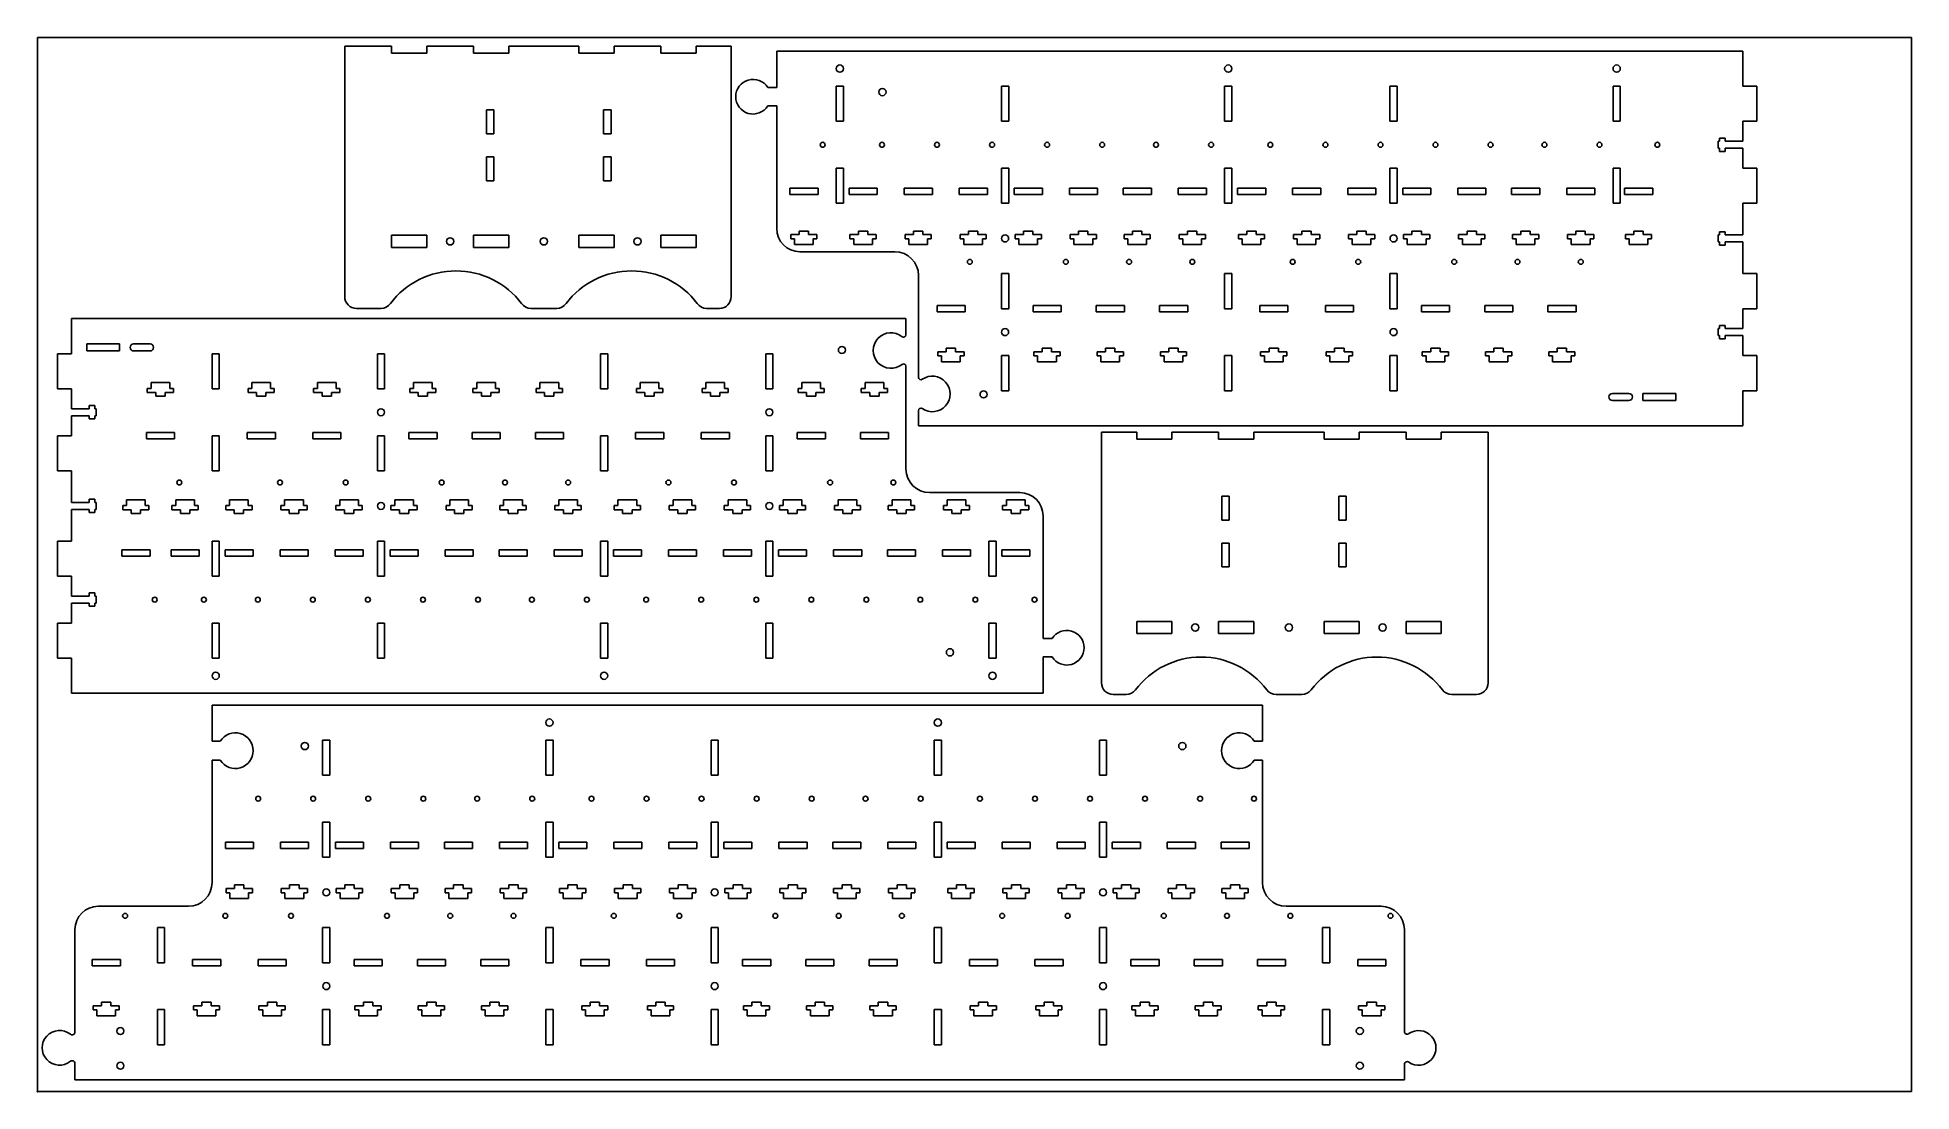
# Model space of a CAD drawing. Header units: centimetres. Extents: x 0 to 80, y 0 to 45.
import ezdxf

# ---------------------------------------------------------------- set-up
doc = ezdxf.new("R2010")
doc.units = ezdxf.units.CM
doc.header["$MEASUREMENT"] = 0
doc.layers.add('6mm cut 1 v4_Laser Cutter Base Outline', color=7, linetype='Continuous')
doc.layers.add('6mm cut 1 v4_Sketch4', color=7, linetype='Continuous')

msp = doc.modelspace()

# ---------------------------------------------------------------- linework, layer by layer
at = {"layer": '6mm cut 1 v4_Laser Cutter Base Outline'}
for p, q in [((0, 45), (0, 0)), ((80, 45), (0, 45)), ((80, 0), (80, 45)), ((0, 0), (80, 0))]:
    msp.add_line(p, q, dxfattribs=at)
msp.add_point((0, 0), dxfattribs=at)
at = {"layer": '6mm cut 1 v4_Sketch4'}
for p, q in [((15.115, 44.636), (13.115, 44.636)), ((13.115, 44.636), (13.115, 33.936)), ((15.115, 44.336), (15.115, 44.636)), ((16.615, 44.336), (15.115, 44.336)), ((16.615, 44.636), (16.615, 44.336)), ((18.615, 44.636), (16.615, 44.636)), ((18.615, 44.336), (18.615, 44.636)), ((20.115, 44.336), (18.615, 44.336)), ((23.115, 44.636), (20.115, 44.636)), ((20.115, 44.636), (20.115, 44.336)), ((23.115, 44.336), (23.115, 44.636)), ((24.615, 44.336), (23.115, 44.336)), ((24.615, 44.636), (24.615, 44.336)), ((26.615, 44.636), (24.615, 44.636)), ((26.615, 44.336), (26.615, 44.636)), ((28.115, 44.336), (26.615, 44.336)), ((29.615, 44.636), (28.115, 44.636)), ((28.115, 44.636), (28.115, 44.336)), ((29.615, 33.936), (29.615, 44.636)), ((31.555, 44.42), (31.555, 42.862)), ((72.8, 44.42), (31.555, 44.42)), ((72.8, 42.92), (72.8, 44.42)), ((31.555, 42.862), (31.174, 42.862)), ((34.098, 41.42), (34.098, 42.92)), ((34.098, 42.92), (34.408, 42.92)), ((34.408, 42.92), (34.408, 41.42)), ((41.153, 42.92), (41.463, 42.92)), ((41.153, 41.42), (41.153, 42.92)), ((41.463, 42.92), (41.463, 41.42)), ((50.678, 42.92), (50.988, 42.92)), ((50.678, 41.42), (50.678, 42.92)), ((50.988, 42.92), (50.988, 41.42)), ((57.733, 41.42), (57.733, 42.92)), ((57.733, 42.92), (58.043, 42.92)), ((58.043, 42.92), (58.043, 41.42)), ((67.258, 42.92), (67.568, 42.92)), ((67.258, 41.42), (67.258, 42.92)), ((67.568, 42.92), (67.568, 41.42)), ((73.4, 42.92), (72.8, 42.92)), ((73.4, 41.42), (73.4, 42.92)), ((19.165, 41.904), (19.485, 41.904)), ((19.165, 40.884), (19.165, 41.904)), ((19.485, 41.904), (19.485, 40.884)), ((24.165, 41.904), (24.485, 41.904)), ((24.165, 40.884), (24.165, 41.904)), ((24.485, 41.904), (24.485, 40.884)), ((31.174, 42.082), (31.555, 42.082)), ((31.555, 42.082), (31.555, 36.841)), ((19.485, 40.884), (19.165, 40.884)), ((24.485, 40.884), (24.165, 40.884)), ((34.408, 41.42), (34.098, 41.42)), ((41.463, 41.42), (41.153, 41.42)), ((50.988, 41.42), (50.678, 41.42)), ((58.043, 41.42), (57.733, 41.42)), ((67.568, 41.42), (67.258, 41.42)), ((72.8, 41.42), (73.4, 41.42)), ((72.8, 40.57), (72.8, 41.42)), ((71.75, 40.57), (71.8, 40.57)), ((71.75, 40.42), (71.75, 40.57)), ((71.75, 40.27), (71.75, 40.42)), ((71.8, 40.27), (71.75, 40.27)), ((71.8, 40.705), (72.05, 40.705)), ((71.8, 40.57), (71.8, 40.705)), ((71.8, 40.135), (71.8, 40.27)), ((72.05, 40.135), (71.8, 40.135)), ((72.05, 40.705), (72.05, 40.57)), ((72.05, 40.57), (72.8, 40.57)), ((72.05, 40.27), (72.05, 40.135)), ((72.8, 40.27), (72.05, 40.27)), ((72.8, 39.42), (72.8, 40.27)), ((19.165, 38.884), (19.165, 39.904)), ((19.165, 39.904), (19.485, 39.904)), ((19.485, 39.904), (19.485, 38.884)), ((24.165, 39.904), (24.485, 39.904)), ((24.165, 38.884), (24.165, 39.904)), ((24.485, 39.904), (24.485, 38.884)), ((34.098, 37.92), (34.098, 39.42)), ((34.098, 39.42), (34.408, 39.42)), ((34.408, 39.42), (34.408, 37.92)), ((41.153, 39.42), (41.463, 39.42)), ((41.153, 37.92), (41.153, 39.42)), ((41.463, 39.42), (41.463, 37.92)), ((50.678, 37.92), (50.678, 39.42)), ((50.678, 39.42), (50.988, 39.42)), ((50.988, 39.42), (50.988, 37.92)), ((57.733, 37.92), (57.733, 39.42)), ((57.733, 39.42), (58.043, 39.42)), ((58.043, 39.42), (58.043, 37.92)), ((67.258, 37.92), (67.258, 39.42)), ((67.258, 39.42), (67.568, 39.42)), ((67.568, 39.42), (67.568, 37.92)), ((73.4, 39.42), (72.8, 39.42)), ((73.4, 37.92), (73.4, 39.42)), ((19.485, 38.884), (19.165, 38.884)), ((24.485, 38.884), (24.165, 38.884)), ((32.12, 38.56), (33.32, 38.56)), ((32.12, 38.29), (32.12, 38.56)), ((33.32, 38.56), (33.32, 38.29)), ((34.65, 38.56), (35.85, 38.56)), ((34.65, 38.29), (34.65, 38.56)), ((35.85, 38.56), (35.85, 38.29)), ((37, 38.29), (37, 38.56)), ((37, 38.56), (38.2, 38.56)), ((38.2, 38.56), (38.2, 38.29)), ((39.35, 38.29), (39.35, 38.56)), ((39.35, 38.56), (40.55, 38.56)), ((40.55, 38.56), (40.55, 38.29)), ((41.7, 38.29), (41.7, 38.56)), ((41.7, 38.56), (42.9, 38.56)), ((42.9, 38.56), (42.9, 38.29)), ((44.05, 38.56), (45.25, 38.56)), ((44.05, 38.29), (44.05, 38.56)), ((45.25, 38.56), (45.25, 38.29)), ((46.35, 38.29), (46.35, 38.56)), ((46.35, 38.56), (47.55, 38.56)), ((47.55, 38.56), (47.55, 38.29)), ((48.7, 38.29), (48.7, 38.56)), ((48.7, 38.56), (49.9, 38.56)), ((49.9, 38.56), (49.9, 38.29)), ((51.23, 38.56), (52.43, 38.56)), ((51.23, 38.29), (51.23, 38.56)), ((52.43, 38.56), (52.43, 38.29)), ((53.58, 38.56), (54.78, 38.56)), ((53.58, 38.29), (53.58, 38.56)), ((54.78, 38.56), (54.78, 38.29)), ((55.93, 38.56), (57.13, 38.56)), ((55.93, 38.29), (55.93, 38.56)), ((57.13, 38.56), (57.13, 38.29)), ((58.28, 38.29), (58.28, 38.56)), ((58.28, 38.56), (59.48, 38.56)), ((59.48, 38.56), (59.48, 38.29)), ((60.63, 38.56), (61.83, 38.56)), ((60.63, 38.29), (60.63, 38.56)), ((61.83, 38.56), (61.83, 38.29)), ((62.93, 38.29), (62.93, 38.56)), ((62.93, 38.56), (64.13, 38.56)), ((64.13, 38.56), (64.13, 38.29)), ((65.28, 38.29), (65.28, 38.56)), ((65.28, 38.56), (66.48, 38.56)), ((66.48, 38.56), (66.48, 38.29)), ((67.75, 38.56), (68.95, 38.56)), ((67.75, 38.29), (67.75, 38.56)), ((68.95, 38.56), (68.95, 38.29)), ((33.32, 38.29), (32.12, 38.29)), ((34.408, 37.92), (34.098, 37.92)), ((35.85, 38.29), (34.65, 38.29)), ((38.2, 38.29), (37, 38.29)), ((40.55, 38.29), (39.35, 38.29)), ((41.463, 37.92), (41.153, 37.92)), ((42.9, 38.29), (41.7, 38.29)), ((45.25, 38.29), (44.05, 38.29)), ((47.55, 38.29), (46.35, 38.29)), ((49.9, 38.29), (48.7, 38.29)), ((50.988, 37.92), (50.678, 37.92)), ((52.43, 38.29), (51.23, 38.29)), ((54.78, 38.29), (53.58, 38.29)), ((57.13, 38.29), (55.93, 38.29)), ((58.043, 37.92), (57.733, 37.92)), ((59.48, 38.29), (58.28, 38.29)), ((61.83, 38.29), (60.63, 38.29)), ((64.13, 38.29), (62.93, 38.29)), ((66.48, 38.29), (65.28, 38.29)), ((67.568, 37.92), (67.258, 37.92)), ((68.95, 38.29), (67.75, 38.29)), ((72.8, 36.57), (72.8, 37.92)), ((72.8, 37.92), (73.4, 37.92)), ((15.115, 36.036), (15.115, 36.556)), ((15.115, 36.556), (16.615, 36.556)), ((16.615, 36.036), (15.115, 36.036)), ((16.615, 36.556), (16.615, 36.036)), ((18.615, 36.036), (18.615, 36.556)), ((18.615, 36.556), (20.115, 36.556)), ((20.115, 36.036), (18.615, 36.036)), ((20.115, 36.556), (20.115, 36.036)), ((23.115, 36.556), (24.615, 36.556)), ((23.115, 36.036), (23.115, 36.556)), ((24.615, 36.036), (23.115, 36.036)), ((24.615, 36.556), (24.615, 36.036)), ((26.615, 36.036), (26.615, 36.556)), ((26.615, 36.556), (28.115, 36.556)), ((28.115, 36.036), (26.615, 36.036)), ((28.115, 36.556), (28.115, 36.036)), ((32.155, 36.587), (32.515, 36.587)), ((32.155, 36.407), (32.155, 36.587)), ((32.315, 36.407), (32.155, 36.407)), ((32.315, 36.157), (32.315, 36.407)), ((33.115, 36.157), (32.315, 36.157)), ((32.515, 36.587), (32.515, 36.737)), ((32.515, 36.737), (32.915, 36.737)), ((32.915, 36.737), (32.915, 36.587)), ((32.915, 36.587), (33.275, 36.587)), ((33.115, 36.407), (33.115, 36.157)), ((33.275, 36.407), (33.115, 36.407)), ((33.275, 36.587), (33.275, 36.407)), ((34.685, 36.587), (35.045, 36.587)), ((34.685, 36.407), (34.685, 36.587)), ((34.845, 36.407), (34.685, 36.407)), ((34.845, 36.157), (34.845, 36.407)), ((35.645, 36.157), (34.845, 36.157)), ((35.045, 36.737), (35.445, 36.737)), ((35.045, 36.587), (35.045, 36.737)), ((35.445, 36.737), (35.445, 36.587)), ((35.445, 36.587), (35.805, 36.587)), ((35.645, 36.407), (35.645, 36.157)), ((35.805, 36.407), (35.645, 36.407)), ((35.805, 36.587), (35.805, 36.407)), ((37.035, 36.587), (37.395, 36.587)), ((37.035, 36.407), (37.035, 36.587)), ((37.195, 36.407), (37.035, 36.407)), ((37.195, 36.157), (37.195, 36.407)), ((37.995, 36.157), (37.195, 36.157)), ((37.395, 36.587), (37.395, 36.737)), ((37.395, 36.737), (37.795, 36.737)), ((37.795, 36.737), (37.795, 36.587)), ((37.795, 36.587), (38.155, 36.587)), ((38.155, 36.407), (37.995, 36.407)), ((37.995, 36.407), (37.995, 36.157)), ((38.155, 36.587), (38.155, 36.407)), ((39.385, 36.587), (39.745, 36.587)), ((39.385, 36.407), (39.385, 36.587)), ((39.545, 36.407), (39.385, 36.407)), ((39.545, 36.157), (39.545, 36.407)), ((40.345, 36.157), (39.545, 36.157)), ((39.745, 36.587), (39.745, 36.737)), ((39.745, 36.737), (40.145, 36.737)), ((40.145, 36.737), (40.145, 36.587)), ((40.145, 36.587), (40.505, 36.587)), ((40.345, 36.407), (40.345, 36.157)), ((40.505, 36.407), (40.345, 36.407)), ((40.505, 36.587), (40.505, 36.407)), ((41.735, 36.407), (41.735, 36.587)), ((41.735, 36.587), (42.095, 36.587)), ((41.895, 36.407), (41.735, 36.407)), ((41.895, 36.157), (41.895, 36.407)), ((42.695, 36.157), (41.895, 36.157)), ((42.095, 36.737), (42.495, 36.737)), ((42.095, 36.587), (42.095, 36.737)), ((42.495, 36.737), (42.495, 36.587)), ((42.495, 36.587), (42.855, 36.587)), ((42.855, 36.407), (42.695, 36.407)), ((42.695, 36.407), (42.695, 36.157)), ((42.855, 36.587), (42.855, 36.407)), ((44.085, 36.407), (44.085, 36.587)), ((44.085, 36.587), (44.445, 36.587)), ((44.245, 36.407), (44.085, 36.407)), ((44.245, 36.157), (44.245, 36.407)), ((45.045, 36.157), (44.245, 36.157)), ((44.445, 36.587), (44.445, 36.737)), ((44.445, 36.737), (44.845, 36.737)), ((44.845, 36.737), (44.845, 36.587)), ((44.845, 36.587), (45.205, 36.587)), ((45.205, 36.407), (45.045, 36.407)), ((45.045, 36.407), (45.045, 36.157)), ((45.205, 36.587), (45.205, 36.407)), ((46.385, 36.587), (46.745, 36.587)), ((46.385, 36.407), (46.385, 36.587)), ((46.545, 36.407), (46.385, 36.407)), ((46.545, 36.157), (46.545, 36.407)), ((47.345, 36.157), (46.545, 36.157)), ((46.745, 36.737), (47.145, 36.737)), ((46.745, 36.587), (46.745, 36.737)), ((47.145, 36.737), (47.145, 36.587)), ((47.145, 36.587), (47.505, 36.587)), ((47.345, 36.407), (47.345, 36.157)), ((47.505, 36.407), (47.345, 36.407)), ((47.505, 36.587), (47.505, 36.407)), ((48.735, 36.407), (48.735, 36.587)), ((48.735, 36.587), (49.095, 36.587)), ((48.895, 36.407), (48.735, 36.407)), ((48.895, 36.157), (48.895, 36.407)), ((49.695, 36.157), (48.895, 36.157)), ((49.095, 36.737), (49.495, 36.737)), ((49.095, 36.587), (49.095, 36.737)), ((49.495, 36.737), (49.495, 36.587)), ((49.495, 36.587), (49.855, 36.587)), ((49.855, 36.407), (49.695, 36.407)), ((49.695, 36.407), (49.695, 36.157)), ((49.855, 36.587), (49.855, 36.407)), ((51.265, 36.587), (51.625, 36.587)), ((51.265, 36.407), (51.265, 36.587)), ((51.425, 36.407), (51.265, 36.407)), ((51.425, 36.157), (51.425, 36.407)), ((52.225, 36.157), (51.425, 36.157)), ((51.625, 36.587), (51.625, 36.737)), ((51.625, 36.737), (52.025, 36.737)), ((52.025, 36.737), (52.025, 36.587)), ((52.025, 36.587), (52.385, 36.587)), ((52.385, 36.407), (52.225, 36.407)), ((52.225, 36.407), (52.225, 36.157)), ((52.385, 36.587), (52.385, 36.407)), ((53.615, 36.587), (53.975, 36.587)), ((53.615, 36.407), (53.615, 36.587)), ((53.775, 36.407), (53.615, 36.407)), ((53.775, 36.157), (53.775, 36.407)), ((54.575, 36.157), (53.775, 36.157)), ((53.975, 36.587), (53.975, 36.737)), ((53.975, 36.737), (54.375, 36.737)), ((54.375, 36.737), (54.375, 36.587)), ((54.375, 36.587), (54.735, 36.587)), ((54.575, 36.407), (54.575, 36.157)), ((54.735, 36.407), (54.575, 36.407)), ((54.735, 36.587), (54.735, 36.407)), ((55.965, 36.587), (56.325, 36.587)), ((55.965, 36.407), (55.965, 36.587)), ((56.125, 36.407), (55.965, 36.407)), ((56.125, 36.157), (56.125, 36.407)), ((56.925, 36.157), (56.125, 36.157)), ((56.325, 36.587), (56.325, 36.737)), ((56.325, 36.737), (56.725, 36.737)), ((56.725, 36.737), (56.725, 36.587)), ((56.725, 36.587), (57.085, 36.587)), ((57.085, 36.407), (56.925, 36.407)), ((56.925, 36.407), (56.925, 36.157)), ((57.085, 36.587), (57.085, 36.407)), ((58.315, 36.407), (58.315, 36.587)), ((58.315, 36.587), (58.675, 36.587)), ((58.475, 36.407), (58.315, 36.407)), ((58.475, 36.157), (58.475, 36.407)), ((59.275, 36.157), (58.475, 36.157)), ((58.675, 36.587), (58.675, 36.737)), ((58.675, 36.737), (59.075, 36.737)), ((59.075, 36.737), (59.075, 36.587)), ((59.075, 36.587), (59.435, 36.587)), ((59.275, 36.407), (59.275, 36.157)), ((59.435, 36.407), (59.275, 36.407)), ((59.435, 36.587), (59.435, 36.407)), ((60.665, 36.587), (61.025, 36.587)), ((60.665, 36.407), (60.665, 36.587)), ((60.825, 36.407), (60.665, 36.407)), ((60.825, 36.157), (60.825, 36.407)), ((61.625, 36.157), (60.825, 36.157)), ((61.025, 36.737), (61.425, 36.737)), ((61.025, 36.587), (61.025, 36.737)), ((61.425, 36.737), (61.425, 36.587)), ((61.425, 36.587), (61.785, 36.587)), ((61.625, 36.407), (61.625, 36.157)), ((61.785, 36.407), (61.625, 36.407)), ((61.785, 36.587), (61.785, 36.407)), ((62.965, 36.407), (62.965, 36.587)), ((62.965, 36.587), (63.325, 36.587)), ((63.125, 36.407), (62.965, 36.407)), ((63.125, 36.157), (63.125, 36.407)), ((63.925, 36.157), (63.125, 36.157)), ((63.325, 36.737), (63.725, 36.737)), ((63.325, 36.587), (63.325, 36.737)), ((63.725, 36.737), (63.725, 36.587)), ((63.725, 36.587), (64.085, 36.587)), ((64.085, 36.407), (63.925, 36.407)), ((63.925, 36.407), (63.925, 36.157)), ((64.085, 36.587), (64.085, 36.407)), ((65.315, 36.407), (65.315, 36.587)), ((65.315, 36.587), (65.675, 36.587)), ((65.475, 36.407), (65.315, 36.407)), ((65.475, 36.157), (65.475, 36.407)), ((66.275, 36.157), (65.475, 36.157)), ((65.675, 36.587), (65.675, 36.737)), ((65.675, 36.737), (66.075, 36.737)), ((66.075, 36.737), (66.075, 36.587)), ((66.075, 36.587), (66.435, 36.587)), ((66.435, 36.407), (66.275, 36.407)), ((66.275, 36.407), (66.275, 36.157)), ((66.435, 36.587), (66.435, 36.407)), ((67.785, 36.407), (67.785, 36.587)), ((67.785, 36.587), (68.145, 36.587)), ((67.945, 36.407), (67.785, 36.407)), ((67.945, 36.157), (67.945, 36.407)), ((68.745, 36.157), (67.945, 36.157)), ((68.145, 36.587), (68.145, 36.737)), ((68.145, 36.737), (68.545, 36.737)), ((68.545, 36.737), (68.545, 36.587)), ((68.545, 36.587), (68.905, 36.587)), ((68.745, 36.407), (68.745, 36.157)), ((68.905, 36.407), (68.745, 36.407)), ((68.905, 36.587), (68.905, 36.407)), ((71.75, 36.42), (71.75, 36.57)), ((71.75, 36.57), (71.8, 36.57)), ((71.75, 36.27), (71.75, 36.42)), ((71.8, 36.27), (71.75, 36.27)), ((71.8, 36.705), (72.05, 36.705)), ((71.8, 36.57), (71.8, 36.705)), ((71.8, 36.135), (71.8, 36.27)), ((72.05, 36.135), (71.8, 36.135)), ((72.05, 36.705), (72.05, 36.57)), ((72.05, 36.57), (72.8, 36.57)), ((72.8, 36.27), (72.05, 36.27)), ((72.05, 36.27), (72.05, 36.135)), ((72.8, 34.92), (72.8, 36.27)), ((32.545, 35.851), (36.6, 35.851)), ((37.61, 34.841), (37.61, 30.489)), ((41.153, 33.42), (41.153, 34.92)), ((41.153, 34.92), (41.463, 34.92)), ((41.463, 34.92), (41.463, 33.42)), ((50.678, 34.92), (50.988, 34.92)), ((50.678, 33.42), (50.678, 34.92)), ((50.988, 34.92), (50.988, 33.42)), ((57.733, 34.92), (58.043, 34.92)), ((57.733, 33.42), (57.733, 34.92)), ((58.043, 34.92), (58.043, 33.42)), ((73.4, 34.92), (72.8, 34.92)), ((73.4, 33.42), (73.4, 34.92)), ((1.455, 33), (1.455, 31.5)), ((37.075, 33), (1.455, 33)), ((13.615, 33.436), (14.665, 33.436)), ((21.065, 33.436), (22.165, 33.436)), ((28.565, 33.436), (29.115, 33.436)), ((37.075, 32.303), (37.075, 33)), ((38.4, 33.56), (39.6, 33.56)), ((38.4, 33.29), (38.4, 33.56)), ((39.6, 33.29), (38.4, 33.29)), ((39.6, 33.56), (39.6, 33.29)), ((41.463, 33.42), (41.153, 33.42)), ((42.5, 33.29), (42.5, 33.56)), ((42.5, 33.56), (43.7, 33.56)), ((43.7, 33.29), (42.5, 33.29)), ((43.7, 33.56), (43.7, 33.29)), ((45.2, 33.29), (45.2, 33.56)), ((45.2, 33.56), (46.4, 33.56)), ((46.4, 33.29), (45.2, 33.29)), ((46.4, 33.56), (46.4, 33.29)), ((47.9, 33.29), (47.9, 33.56)), ((47.9, 33.56), (49.1, 33.56)), ((49.1, 33.29), (47.9, 33.29)), ((49.1, 33.56), (49.1, 33.29)), ((50.988, 33.42), (50.678, 33.42)), ((52.18, 33.56), (53.38, 33.56)), ((52.18, 33.29), (52.18, 33.56)), ((53.38, 33.29), (52.18, 33.29)), ((53.38, 33.56), (53.38, 33.29)), ((54.98, 33.56), (56.18, 33.56)), ((54.98, 33.29), (54.98, 33.56)), ((56.18, 33.29), (54.98, 33.29)), ((56.18, 33.56), (56.18, 33.29)), ((58.043, 33.42), (57.733, 33.42)), ((59.08, 33.56), (60.28, 33.56)), ((59.08, 33.29), (59.08, 33.56)), ((60.28, 33.29), (59.08, 33.29)), ((60.28, 33.56), (60.28, 33.29)), ((61.78, 33.29), (61.78, 33.56)), ((61.78, 33.56), (62.98, 33.56)), ((62.98, 33.29), (61.78, 33.29)), ((62.98, 33.56), (62.98, 33.29)), ((64.48, 33.56), (65.68, 33.56)), ((64.48, 33.29), (64.48, 33.56)), ((65.68, 33.29), (64.48, 33.29)), ((65.68, 33.56), (65.68, 33.29)), ((72.8, 33.42), (73.4, 33.42)), ((72.8, 32.57), (72.8, 33.42)), ((71.75, 32.42), (71.75, 32.57)), ((71.75, 32.57), (71.8, 32.57)), ((71.75, 32.27), (71.75, 32.42)), ((71.8, 32.27), (71.75, 32.27)), ((71.8, 32.705), (72.05, 32.705)), ((71.8, 32.57), (71.8, 32.705)), ((71.8, 32.135), (71.8, 32.27)), ((72.05, 32.135), (71.8, 32.135)), ((72.05, 32.705), (72.05, 32.57)), ((72.05, 32.57), (72.8, 32.57)), ((72.05, 32.27), (72.05, 32.135)), ((72.8, 32.27), (72.05, 32.27)), ((72.8, 31.42), (72.8, 32.27)), ((0.855, 31.5), (0.855, 30)), ((1.455, 31.5), (0.855, 31.5)), ((2.105, 31.617), (2.105, 31.917)), ((2.105, 31.917), (3.505, 31.917)), ((3.505, 31.617), (2.105, 31.617)), ((3.505, 31.917), (3.505, 31.617)), ((4.105, 31.917), (4.805, 31.917)), ((4.805, 31.617), (4.105, 31.617)), ((7.453, 31.5), (7.763, 31.5)), ((7.453, 30), (7.453, 31.5)), ((7.763, 31.5), (7.763, 30)), ((14.508, 30), (14.508, 31.5)), ((14.508, 31.5), (14.818, 31.5)), ((14.818, 31.5), (14.818, 30)), ((24.033, 30), (24.033, 31.5)), ((24.033, 31.5), (24.343, 31.5)), ((24.343, 31.5), (24.343, 30)), ((31.088, 30), (31.088, 31.5)), ((31.088, 31.5), (31.398, 31.5)), ((31.398, 31.5), (31.398, 30)), ((38.434, 31.583), (38.794, 31.583)), ((38.434, 31.403), (38.434, 31.583)), ((38.594, 31.403), (38.434, 31.403)), ((38.594, 31.153), (38.594, 31.403)), ((38.794, 31.733), (39.194, 31.733)), ((38.794, 31.583), (38.794, 31.733)), ((39.194, 31.733), (39.194, 31.583)), ((39.194, 31.583), (39.554, 31.583)), ((39.554, 31.403), (39.394, 31.403)), ((39.394, 31.403), (39.394, 31.153)), ((39.554, 31.583), (39.554, 31.403)), ((41.153, 29.92), (41.153, 31.42)), ((41.153, 31.42), (41.463, 31.42)), ((41.463, 31.42), (41.463, 29.92)), ((42.534, 31.403), (42.534, 31.583)), ((42.534, 31.583), (42.894, 31.583)), ((42.694, 31.403), (42.534, 31.403)), ((42.694, 31.153), (42.694, 31.403)), ((42.894, 31.583), (42.894, 31.733)), ((42.894, 31.733), (43.294, 31.733)), ((43.294, 31.733), (43.294, 31.583)), ((43.294, 31.583), (43.654, 31.583)), ((43.654, 31.403), (43.494, 31.403)), ((43.494, 31.403), (43.494, 31.153)), ((43.654, 31.583), (43.654, 31.403)), ((45.234, 31.403), (45.234, 31.583)), ((45.234, 31.583), (45.594, 31.583)), ((45.394, 31.403), (45.234, 31.403)), ((45.394, 31.153), (45.394, 31.403)), ((45.594, 31.733), (45.994, 31.733)), ((45.594, 31.583), (45.594, 31.733)), ((45.994, 31.733), (45.994, 31.583)), ((45.994, 31.583), (46.354, 31.583)), ((46.354, 31.403), (46.194, 31.403)), ((46.194, 31.403), (46.194, 31.153)), ((46.354, 31.583), (46.354, 31.403)), ((47.934, 31.583), (48.294, 31.583)), ((47.934, 31.403), (47.934, 31.583)), ((48.094, 31.403), (47.934, 31.403)), ((48.094, 31.153), (48.094, 31.403)), ((48.294, 31.583), (48.294, 31.733)), ((48.294, 31.733), (48.694, 31.733)), ((48.694, 31.733), (48.694, 31.583)), ((48.694, 31.583), (49.054, 31.583)), ((48.894, 31.403), (48.894, 31.153)), ((49.054, 31.403), (48.894, 31.403)), ((49.054, 31.583), (49.054, 31.403)), ((50.678, 31.42), (50.988, 31.42)), ((50.678, 29.92), (50.678, 31.42)), ((50.988, 31.42), (50.988, 29.92)), ((52.214, 31.403), (52.214, 31.583)), ((52.214, 31.583), (52.574, 31.583)), ((52.374, 31.403), (52.214, 31.403)), ((52.374, 31.153), (52.374, 31.403)), ((52.574, 31.733), (52.974, 31.733)), ((52.574, 31.583), (52.574, 31.733)), ((52.974, 31.733), (52.974, 31.583)), ((52.974, 31.583), (53.334, 31.583)), ((53.174, 31.403), (53.174, 31.153)), ((53.334, 31.403), (53.174, 31.403)), ((53.334, 31.583), (53.334, 31.403)), ((55.014, 31.403), (55.014, 31.583)), ((55.014, 31.583), (55.374, 31.583)), ((55.174, 31.403), (55.014, 31.403)), ((55.174, 31.153), (55.174, 31.403)), ((55.374, 31.583), (55.374, 31.733)), ((55.374, 31.733), (55.774, 31.733)), ((55.774, 31.733), (55.774, 31.583)), ((55.774, 31.583), (56.134, 31.583)), ((56.134, 31.403), (55.974, 31.403)), ((55.974, 31.403), (55.974, 31.153)), ((56.134, 31.583), (56.134, 31.403)), ((57.733, 31.42), (58.043, 31.42)), ((57.733, 29.92), (57.733, 31.42)), ((58.043, 31.42), (58.043, 29.92)), ((59.114, 31.403), (59.114, 31.583)), ((59.114, 31.583), (59.474, 31.583)), ((59.274, 31.403), (59.114, 31.403)), ((59.274, 31.153), (59.274, 31.403)), ((59.474, 31.733), (59.874, 31.733)), ((59.474, 31.583), (59.474, 31.733)), ((59.874, 31.733), (59.874, 31.583)), ((59.874, 31.583), (60.234, 31.583)), ((60.234, 31.403), (60.074, 31.403)), ((60.074, 31.403), (60.074, 31.153)), ((60.234, 31.583), (60.234, 31.403)), ((61.814, 31.583), (62.174, 31.583)), ((61.814, 31.403), (61.814, 31.583)), ((61.974, 31.403), (61.814, 31.403)), ((61.974, 31.153), (61.974, 31.403)), ((62.174, 31.733), (62.574, 31.733)), ((62.174, 31.583), (62.174, 31.733)), ((62.574, 31.733), (62.574, 31.583)), ((62.574, 31.583), (62.934, 31.583)), ((62.774, 31.403), (62.774, 31.153)), ((62.934, 31.403), (62.774, 31.403)), ((62.934, 31.583), (62.934, 31.403)), ((64.514, 31.403), (64.514, 31.583)), ((64.514, 31.583), (64.874, 31.583)), ((64.674, 31.403), (64.514, 31.403)), ((64.674, 31.153), (64.674, 31.403)), ((64.874, 31.583), (64.874, 31.733)), ((64.874, 31.733), (65.274, 31.733)), ((65.274, 31.733), (65.274, 31.583)), ((65.274, 31.583), (65.634, 31.583)), ((65.634, 31.403), (65.474, 31.403)), ((65.474, 31.403), (65.474, 31.153)), ((65.634, 31.583), (65.634, 31.403)), ((73.4, 31.42), (72.8, 31.42)), ((73.4, 29.92), (73.4, 31.42)), ((37.075, 26.579), (37.075, 30.964)), ((39.394, 31.153), (38.594, 31.153)), ((43.494, 31.153), (42.694, 31.153)), ((46.194, 31.153), (45.394, 31.153)), ((48.894, 31.153), (48.094, 31.153)), ((53.174, 31.153), (52.374, 31.153)), ((55.974, 31.153), (55.174, 31.153)), ((60.074, 31.153), (59.274, 31.153)), ((62.774, 31.153), (61.974, 31.153)), ((65.474, 31.153), (64.674, 31.153)), ((0.855, 30), (1.455, 30)), ((1.455, 30), (1.455, 29.15)), ((4.689, 29.837), (4.689, 30.017)), ((4.689, 30.017), (4.849, 30.017)), ((5.049, 29.837), (4.689, 29.837)), ((4.849, 30.017), (4.849, 30.267)), ((4.849, 30.267), (5.649, 30.267)), ((5.049, 29.687), (5.049, 29.837)), ((5.449, 29.687), (5.049, 29.687)), ((5.449, 29.837), (5.449, 29.687)), ((5.809, 29.837), (5.449, 29.837)), ((5.649, 30.267), (5.649, 30.017)), ((5.649, 30.017), (5.809, 30.017)), ((5.809, 30.017), (5.809, 29.837)), ((7.763, 30), (7.453, 30)), ((8.989, 30.017), (9.149, 30.017)), ((8.989, 29.837), (8.989, 30.017)), ((9.349, 29.837), (8.989, 29.837)), ((9.149, 30.267), (9.949, 30.267)), ((9.149, 30.017), (9.149, 30.267)), ((9.349, 29.687), (9.349, 29.837)), ((9.749, 29.687), (9.349, 29.687)), ((9.749, 29.837), (9.749, 29.687)), ((10.109, 29.837), (9.749, 29.837)), ((9.949, 30.267), (9.949, 30.017)), ((9.949, 30.017), (10.109, 30.017)), ((10.109, 30.017), (10.109, 29.837)), ((11.789, 30.017), (11.949, 30.017)), ((11.789, 29.837), (11.789, 30.017)), ((12.149, 29.837), (11.789, 29.837)), ((11.949, 30.017), (11.949, 30.267)), ((11.949, 30.267), (12.749, 30.267)), ((12.149, 29.687), (12.149, 29.837)), ((12.549, 29.687), (12.149, 29.687)), ((12.909, 29.837), (12.549, 29.837)), ((12.549, 29.837), (12.549, 29.687)), ((12.749, 30.267), (12.749, 30.017)), ((12.749, 30.017), (12.909, 30.017)), ((12.909, 30.017), (12.909, 29.837)), ((14.818, 30), (14.508, 30)), ((15.889, 29.837), (15.889, 30.017)), ((15.889, 30.017), (16.049, 30.017)), ((16.249, 29.837), (15.889, 29.837)), ((16.049, 30.267), (16.849, 30.267)), ((16.049, 30.017), (16.049, 30.267)), ((16.249, 29.687), (16.249, 29.837)), ((16.649, 29.687), (16.249, 29.687)), ((16.649, 29.837), (16.649, 29.687)), ((17.009, 29.837), (16.649, 29.837)), ((16.849, 30.267), (16.849, 30.017)), ((16.849, 30.017), (17.009, 30.017)), ((17.009, 30.017), (17.009, 29.837)), ((18.589, 29.837), (18.589, 30.017)), ((18.589, 30.017), (18.749, 30.017)), ((18.949, 29.837), (18.589, 29.837)), ((18.749, 30.267), (19.549, 30.267)), ((18.749, 30.017), (18.749, 30.267)), ((18.949, 29.687), (18.949, 29.837)), ((19.349, 29.687), (18.949, 29.687)), ((19.709, 29.837), (19.349, 29.837)), ((19.349, 29.837), (19.349, 29.687)), ((19.549, 30.267), (19.549, 30.017)), ((19.549, 30.017), (19.709, 30.017)), ((19.709, 30.017), (19.709, 29.837)), ((21.289, 29.837), (21.289, 30.017)), ((21.289, 30.017), (21.449, 30.017)), ((21.649, 29.837), (21.289, 29.837)), ((21.449, 30.267), (22.249, 30.267)), ((21.449, 30.017), (21.449, 30.267)), ((21.649, 29.687), (21.649, 29.837)), ((22.049, 29.687), (21.649, 29.687)), ((22.409, 29.837), (22.049, 29.837)), ((22.049, 29.837), (22.049, 29.687)), ((22.249, 30.267), (22.249, 30.017)), ((22.249, 30.017), (22.409, 30.017)), ((22.409, 30.017), (22.409, 29.837)), ((24.343, 30), (24.033, 30)), ((25.569, 29.837), (25.569, 30.017)), ((25.569, 30.017), (25.729, 30.017)), ((25.929, 29.837), (25.569, 29.837)), ((25.729, 30.017), (25.729, 30.267)), ((25.729, 30.267), (26.529, 30.267)), ((25.929, 29.687), (25.929, 29.837)), ((26.329, 29.687), (25.929, 29.687)), ((26.689, 29.837), (26.329, 29.837)), ((26.329, 29.837), (26.329, 29.687)), ((26.529, 30.267), (26.529, 30.017)), ((26.529, 30.017), (26.689, 30.017)), ((26.689, 30.017), (26.689, 29.837)), ((28.369, 30.017), (28.529, 30.017)), ((28.369, 29.837), (28.369, 30.017)), ((28.729, 29.837), (28.369, 29.837)), ((28.529, 30.017), (28.529, 30.267)), ((28.529, 30.267), (29.329, 30.267)), ((28.729, 29.687), (28.729, 29.837)), ((29.129, 29.687), (28.729, 29.687)), ((29.129, 29.837), (29.129, 29.687)), ((29.489, 29.837), (29.129, 29.837)), ((29.329, 30.267), (29.329, 30.017)), ((29.329, 30.017), (29.489, 30.017)), ((29.489, 30.017), (29.489, 29.837)), ((31.398, 30), (31.088, 30)), ((32.469, 29.837), (32.469, 30.017)), ((32.469, 30.017), (32.629, 30.017)), ((32.829, 29.837), (32.469, 29.837)), ((32.629, 30.267), (33.429, 30.267)), ((32.629, 30.017), (32.629, 30.267)), ((32.829, 29.687), (32.829, 29.837)), ((33.229, 29.687), (32.829, 29.687)), ((33.589, 29.837), (33.229, 29.837)), ((33.229, 29.837), (33.229, 29.687)), ((33.429, 30.267), (33.429, 30.017)), ((33.429, 30.017), (33.589, 30.017)), ((33.589, 30.017), (33.589, 29.837)), ((35.169, 30.017), (35.329, 30.017)), ((35.169, 29.837), (35.169, 30.017)), ((35.529, 29.837), (35.169, 29.837)), ((35.329, 30.017), (35.329, 30.267)), ((35.329, 30.267), (36.129, 30.267)), ((35.529, 29.687), (35.529, 29.837)), ((35.929, 29.687), (35.529, 29.687)), ((36.289, 29.837), (35.929, 29.837)), ((35.929, 29.837), (35.929, 29.687)), ((36.129, 30.267), (36.129, 30.017)), ((36.129, 30.017), (36.289, 30.017)), ((36.289, 30.017), (36.289, 29.837)), ((41.463, 29.92), (41.153, 29.92)), ((50.988, 29.92), (50.678, 29.92)), ((58.043, 29.92), (57.733, 29.92)), ((67.234, 29.803), (67.934, 29.803)), ((68.534, 29.503), (68.534, 29.803)), ((68.534, 29.803), (69.934, 29.803)), ((69.934, 29.803), (69.934, 29.503)), ((72.8, 29.92), (73.4, 29.92)), ((72.8, 28.42), (72.8, 29.92)), ((1.455, 29.15), (2.205, 29.15)), ((1.455, 28.85), (1.455, 28)), ((2.205, 28.85), (1.455, 28.85)), ((2.205, 29.285), (2.455, 29.285)), ((2.205, 29.15), (2.205, 29.285)), ((2.205, 28.715), (2.205, 28.85)), ((2.455, 29.285), (2.455, 29.15)), ((2.455, 29.15), (2.505, 29.15)), ((2.455, 28.85), (2.455, 28.715)), ((2.505, 28.85), (2.455, 28.85)), ((2.505, 29.15), (2.505, 29)), ((2.505, 29), (2.505, 28.85)), ((37.61, 29.075), (37.61, 28.42)), ((67.934, 29.503), (67.234, 29.503)), ((69.934, 29.503), (68.534, 29.503)), ((2.455, 28.715), (2.205, 28.715)), ((4.655, 28.13), (5.855, 28.13)), ((4.655, 27.86), (4.655, 28.13)), ((5.855, 28.13), (5.855, 27.86)), ((8.955, 28.13), (10.155, 28.13)), ((8.955, 27.86), (8.955, 28.13)), ((10.155, 28.13), (10.155, 27.86)), ((11.755, 27.86), (11.755, 28.13)), ((11.755, 28.13), (12.955, 28.13)), ((12.955, 28.13), (12.955, 27.86)), ((15.855, 27.86), (15.855, 28.13)), ((15.855, 28.13), (17.055, 28.13)), ((17.055, 28.13), (17.055, 27.86)), ((18.555, 28.13), (19.755, 28.13)), ((18.555, 27.86), (18.555, 28.13)), ((19.755, 28.13), (19.755, 27.86)), ((21.255, 27.86), (21.255, 28.13)), ((21.255, 28.13), (22.455, 28.13)), ((22.455, 28.13), (22.455, 27.86)), ((24.033, 26.5), (24.033, 28)), ((24.033, 28), (24.343, 28)), ((24.343, 28), (24.343, 26.5)), ((25.535, 27.86), (25.535, 28.13)), ((25.535, 28.13), (26.735, 28.13)), ((26.735, 28.13), (26.735, 27.86)), ((28.335, 28.13), (29.535, 28.13)), ((28.335, 27.86), (28.335, 28.13)), ((29.535, 28.13), (29.535, 27.86)), ((31.088, 26.5), (31.088, 28)), ((31.088, 28), (31.398, 28)), ((31.398, 28), (31.398, 26.5)), ((32.435, 28.13), (33.635, 28.13)), ((32.435, 27.86), (32.435, 28.13)), ((33.635, 28.13), (33.635, 27.86)), ((35.135, 28.13), (36.335, 28.13)), ((35.135, 27.86), (35.135, 28.13)), ((36.335, 28.13), (36.335, 27.86)), ((37.61, 28.42), (72.8, 28.42)), ((45.423, 28.148), (45.423, 17.448)), ((46.923, 28.148), (45.423, 28.148)), ((46.923, 27.848), (46.923, 28.148)), ((48.423, 28.148), (48.423, 27.848)), ((50.423, 28.148), (48.423, 28.148)), ((50.423, 27.848), (50.423, 28.148)), ((54.923, 28.148), (51.923, 28.148)), ((51.923, 28.148), (51.923, 27.848)), ((54.923, 27.848), (54.923, 28.148)), ((58.423, 28.148), (56.423, 28.148)), ((56.423, 28.148), (56.423, 27.848)), ((58.423, 27.848), (58.423, 28.148)), ((59.923, 28.148), (59.923, 27.848)), ((61.923, 28.148), (59.923, 28.148)), ((61.923, 17.448), (61.923, 28.148)), ((1.455, 28), (0.855, 28)), ((0.855, 28), (0.855, 26.5)), ((5.855, 27.86), (4.655, 27.86)), ((7.453, 26.5), (7.453, 28)), ((7.453, 28), (7.763, 28)), ((7.763, 28), (7.763, 26.5)), ((10.155, 27.86), (8.955, 27.86)), ((12.955, 27.86), (11.755, 27.86)), ((14.508, 28), (14.818, 28)), ((14.508, 26.5), (14.508, 28)), ((14.818, 28), (14.818, 26.5)), ((17.055, 27.86), (15.855, 27.86)), ((19.755, 27.86), (18.555, 27.86)), ((22.455, 27.86), (21.255, 27.86)), ((26.735, 27.86), (25.535, 27.86)), ((29.535, 27.86), (28.335, 27.86)), ((33.635, 27.86), (32.435, 27.86)), ((36.335, 27.86), (35.135, 27.86)), ((48.423, 27.848), (46.923, 27.848)), ((51.923, 27.848), (50.423, 27.848)), ((56.423, 27.848), (54.923, 27.848)), ((59.923, 27.848), (58.423, 27.848)), ((0.855, 26.5), (1.455, 26.5)), ((1.455, 26.5), (1.455, 25.15)), ((7.763, 26.5), (7.453, 26.5)), ((14.818, 26.5), (14.508, 26.5)), ((24.343, 26.5), (24.033, 26.5)), ((31.398, 26.5), (31.088, 26.5)), ((1.455, 25.15), (2.205, 25.15)), ((1.455, 24.85), (1.455, 23.5)), ((2.205, 24.85), (1.455, 24.85)), ((2.205, 25.285), (2.455, 25.285)), ((2.205, 25.15), (2.205, 25.285)), ((2.205, 24.715), (2.205, 24.85)), ((2.455, 25.285), (2.455, 25.15)), ((2.455, 25.15), (2.505, 25.15)), ((2.455, 24.85), (2.455, 24.715)), ((2.505, 24.85), (2.455, 24.85)), ((2.505, 25.15), (2.505, 25)), ((2.505, 25), (2.505, 24.85)), ((3.64, 25.012), (3.8, 25.012)), ((3.64, 24.832), (3.64, 25.012)), ((4, 24.832), (3.64, 24.832)), ((3.8, 25.262), (4.6, 25.262)), ((3.8, 25.012), (3.8, 25.262)), ((4, 24.682), (4, 24.832)), ((4.4, 24.832), (4.4, 24.682)), ((4.76, 24.832), (4.4, 24.832)), ((4.6, 25.262), (4.6, 25.012)), ((4.6, 25.012), (4.76, 25.012)), ((4.76, 25.012), (4.76, 24.832)), ((5.74, 24.832), (5.74, 25.012)), ((5.74, 25.012), (5.9, 25.012)), ((6.1, 24.832), (5.74, 24.832)), ((5.9, 25.262), (6.7, 25.262)), ((5.9, 25.012), (5.9, 25.262)), ((6.1, 24.682), (6.1, 24.832)), ((6.5, 24.832), (6.5, 24.682)), ((6.86, 24.832), (6.5, 24.832)), ((6.7, 25.262), (6.7, 25.012)), ((6.7, 25.012), (6.86, 25.012)), ((6.86, 25.012), (6.86, 24.832)), ((8.04, 25.012), (8.2, 25.012)), ((8.04, 24.832), (8.04, 25.012)), ((8.4, 24.832), (8.04, 24.832)), ((8.2, 25.012), (8.2, 25.262)), ((8.2, 25.262), (9, 25.262)), ((8.4, 24.682), (8.4, 24.832)), ((9.16, 24.832), (8.8, 24.832)), ((8.8, 24.832), (8.8, 24.682)), ((9, 25.262), (9, 25.012)), ((9, 25.012), (9.16, 25.012)), ((9.16, 25.012), (9.16, 24.832)), ((10.39, 25.012), (10.55, 25.012)), ((10.39, 24.832), (10.39, 25.012)), ((10.75, 24.832), (10.39, 24.832)), ((10.55, 25.262), (11.35, 25.262)), ((10.55, 25.012), (10.55, 25.262)), ((10.75, 24.682), (10.75, 24.832)), ((11.15, 24.832), (11.15, 24.682)), ((11.51, 24.832), (11.15, 24.832)), ((11.35, 25.262), (11.35, 25.012)), ((11.35, 25.012), (11.51, 25.012)), ((11.51, 25.012), (11.51, 24.832)), ((12.74, 25.012), (12.9, 25.012)), ((12.74, 24.832), (12.74, 25.012)), ((13.1, 24.832), (12.74, 24.832)), ((12.9, 25.012), (12.9, 25.262)), ((12.9, 25.262), (13.7, 25.262)), ((13.1, 24.682), (13.1, 24.832)), ((13.86, 24.832), (13.5, 24.832)), ((13.5, 24.832), (13.5, 24.682)), ((13.7, 25.262), (13.7, 25.012)), ((13.7, 25.012), (13.86, 25.012)), ((13.86, 25.012), (13.86, 24.832)), ((15.09, 24.832), (15.09, 25.012)), ((15.09, 25.012), (15.25, 25.012)), ((15.45, 24.832), (15.09, 24.832)), ((15.25, 25.012), (15.25, 25.262)), ((15.25, 25.262), (16.05, 25.262)), ((15.45, 24.682), (15.45, 24.832)), ((16.21, 24.832), (15.85, 24.832)), ((15.85, 24.832), (15.85, 24.682)), ((16.05, 25.262), (16.05, 25.012)), ((16.05, 25.012), (16.21, 25.012)), ((16.21, 25.012), (16.21, 24.832)), ((17.44, 25.012), (17.6, 25.012)), ((17.44, 24.832), (17.44, 25.012)), ((17.8, 24.832), (17.44, 24.832)), ((17.6, 25.012), (17.6, 25.262)), ((17.6, 25.262), (18.4, 25.262)), ((17.8, 24.682), (17.8, 24.832)), ((18.2, 24.832), (18.2, 24.682)), ((18.56, 24.832), (18.2, 24.832)), ((18.4, 25.262), (18.4, 25.012)), ((18.4, 25.012), (18.56, 25.012)), ((18.56, 25.012), (18.56, 24.832)), ((19.74, 25.012), (19.9, 25.012)), ((19.74, 24.832), (19.74, 25.012)), ((20.1, 24.832), (19.74, 24.832)), ((19.9, 25.012), (19.9, 25.262)), ((19.9, 25.262), (20.7, 25.262)), ((20.1, 24.682), (20.1, 24.832)), ((20.86, 24.832), (20.5, 24.832)), ((20.5, 24.832), (20.5, 24.682)), ((20.7, 25.262), (20.7, 25.012)), ((20.7, 25.012), (20.86, 25.012)), ((20.86, 25.012), (20.86, 24.832)), ((22.09, 24.832), (22.09, 25.012)), ((22.09, 25.012), (22.25, 25.012)), ((22.45, 24.832), (22.09, 24.832)), ((22.25, 25.012), (22.25, 25.262)), ((22.25, 25.262), (23.05, 25.262)), ((22.45, 24.682), (22.45, 24.832)), ((23.21, 24.832), (22.85, 24.832)), ((22.85, 24.832), (22.85, 24.682)), ((23.05, 25.262), (23.05, 25.012)), ((23.05, 25.012), (23.21, 25.012)), ((23.21, 25.012), (23.21, 24.832)), ((24.62, 24.832), (24.62, 25.012)), ((24.62, 25.012), (24.78, 25.012)), ((24.98, 24.832), (24.62, 24.832)), ((24.78, 25.262), (25.58, 25.262)), ((24.78, 25.012), (24.78, 25.262)), ((24.98, 24.682), (24.98, 24.832)), ((25.38, 24.832), (25.38, 24.682)), ((25.74, 24.832), (25.38, 24.832)), ((25.58, 25.262), (25.58, 25.012)), ((25.58, 25.012), (25.74, 25.012)), ((25.74, 25.012), (25.74, 24.832)), ((26.97, 25.012), (27.13, 25.012)), ((26.97, 24.832), (26.97, 25.012)), ((27.33, 24.832), (26.97, 24.832)), ((27.13, 25.012), (27.13, 25.262)), ((27.13, 25.262), (27.93, 25.262)), ((27.33, 24.682), (27.33, 24.832)), ((27.73, 24.832), (27.73, 24.682)), ((28.09, 24.832), (27.73, 24.832)), ((27.93, 25.262), (27.93, 25.012)), ((27.93, 25.012), (28.09, 25.012)), ((28.09, 25.012), (28.09, 24.832)), ((29.32, 25.012), (29.48, 25.012)), ((29.32, 24.832), (29.32, 25.012)), ((29.68, 24.832), (29.32, 24.832)), ((29.48, 25.012), (29.48, 25.262)), ((29.48, 25.262), (30.28, 25.262)), ((29.68, 24.682), (29.68, 24.832)), ((30.44, 24.832), (30.08, 24.832)), ((30.08, 24.832), (30.08, 24.682)), ((30.28, 25.262), (30.28, 25.012)), ((30.28, 25.012), (30.44, 25.012)), ((30.44, 25.012), (30.44, 24.832)), ((31.67, 24.832), (31.67, 25.012)), ((31.67, 25.012), (31.83, 25.012)), ((32.03, 24.832), (31.67, 24.832)), ((31.83, 25.262), (32.63, 25.262)), ((31.83, 25.012), (31.83, 25.262)), ((32.03, 24.682), (32.03, 24.832)), ((32.43, 24.832), (32.43, 24.682)), ((32.79, 24.832), (32.43, 24.832)), ((32.63, 25.262), (32.63, 25.012)), ((32.63, 25.012), (32.79, 25.012)), ((32.79, 25.012), (32.79, 24.832)), ((34.02, 25.012), (34.18, 25.012)), ((34.02, 24.832), (34.02, 25.012)), ((34.38, 24.832), (34.02, 24.832)), ((34.18, 25.012), (34.18, 25.262)), ((34.18, 25.262), (34.98, 25.262)), ((34.38, 24.682), (34.38, 24.832)), ((35.14, 24.832), (34.78, 24.832)), ((34.78, 24.832), (34.78, 24.682)), ((34.98, 25.262), (34.98, 25.012)), ((34.98, 25.012), (35.14, 25.012)), ((35.14, 25.012), (35.14, 24.832)), ((36.32, 25.012), (36.48, 25.012)), ((36.32, 24.832), (36.32, 25.012)), ((36.68, 24.832), (36.32, 24.832)), ((36.48, 25.012), (36.48, 25.262)), ((36.48, 25.262), (37.28, 25.262)), ((36.68, 24.682), (36.68, 24.832)), ((37.44, 24.832), (37.08, 24.832)), ((37.08, 24.832), (37.08, 24.682)), ((37.28, 25.262), (37.28, 25.012)), ((37.28, 25.012), (37.44, 25.012)), ((37.44, 25.012), (37.44, 24.832)), ((41.94, 25.569), (38.085, 25.569)), ((38.67, 25.012), (38.83, 25.012)), ((38.67, 24.832), (38.67, 25.012)), ((39.03, 24.832), (38.67, 24.832)), ((38.83, 25.262), (39.63, 25.262)), ((38.83, 25.012), (38.83, 25.262)), ((39.03, 24.682), (39.03, 24.832)), ((39.79, 24.832), (39.43, 24.832)), ((39.43, 24.832), (39.43, 24.682)), ((39.63, 25.262), (39.63, 25.012)), ((39.63, 25.012), (39.79, 25.012)), ((39.79, 25.012), (39.79, 24.832)), ((41.2, 24.832), (41.2, 25.012)), ((41.2, 25.012), (41.36, 25.012)), ((41.56, 24.832), (41.2, 24.832)), ((41.36, 25.262), (42.16, 25.262)), ((41.36, 25.012), (41.36, 25.262)), ((41.56, 24.682), (41.56, 24.832)), ((42.32, 24.832), (41.96, 24.832)), ((41.96, 24.832), (41.96, 24.682)), ((42.16, 25.262), (42.16, 25.012)), ((42.16, 25.012), (42.32, 25.012)), ((42.32, 25.012), (42.32, 24.832)), ((50.553, 24.396), (50.553, 25.416)), ((50.553, 25.416), (50.873, 25.416)), ((50.873, 25.416), (50.873, 24.396)), ((55.553, 25.416), (55.873, 25.416)), ((55.553, 24.396), (55.553, 25.416)), ((55.873, 25.416), (55.873, 24.396)), ((2.455, 24.715), (2.205, 24.715)), ((4.4, 24.682), (4, 24.682)), ((6.5, 24.682), (6.1, 24.682)), ((8.8, 24.682), (8.4, 24.682)), ((11.15, 24.682), (10.75, 24.682)), ((13.5, 24.682), (13.1, 24.682)), ((15.85, 24.682), (15.45, 24.682)), ((18.2, 24.682), (17.8, 24.682)), ((20.5, 24.682), (20.1, 24.682)), ((22.85, 24.682), (22.45, 24.682)), ((25.38, 24.682), (24.98, 24.682)), ((27.73, 24.682), (27.33, 24.682)), ((30.08, 24.682), (29.68, 24.682)), ((32.43, 24.682), (32.03, 24.682)), ((34.78, 24.682), (34.38, 24.682)), ((37.08, 24.682), (36.68, 24.682)), ((39.43, 24.682), (39.03, 24.682)), ((41.96, 24.682), (41.56, 24.682)), ((42.93, 19.338), (42.93, 24.579)), ((50.873, 24.396), (50.553, 24.396)), ((55.873, 24.396), (55.553, 24.396)), ((0.855, 23.5), (0.855, 22)), ((1.455, 23.5), (0.855, 23.5)), ((7.453, 22), (7.453, 23.5)), ((7.453, 23.5), (7.763, 23.5)), ((7.763, 23.5), (7.763, 22)), ((14.508, 23.5), (14.818, 23.5)), ((14.508, 22), (14.508, 23.5)), ((14.818, 23.5), (14.818, 22)), ((24.033, 22), (24.033, 23.5)), ((24.033, 23.5), (24.343, 23.5)), ((24.343, 23.5), (24.343, 22)), ((31.088, 23.5), (31.398, 23.5)), ((31.088, 22), (31.088, 23.5)), ((31.398, 23.5), (31.398, 22)), ((40.613, 23.5), (40.923, 23.5)), ((40.613, 22), (40.613, 23.5)), ((40.923, 23.5), (40.923, 22)), ((50.553, 22.396), (50.553, 23.416)), ((50.553, 23.416), (50.873, 23.416)), ((50.873, 23.416), (50.873, 22.396)), ((55.553, 22.396), (55.553, 23.416)), ((55.553, 23.416), (55.873, 23.416)), ((55.873, 23.416), (55.873, 22.396)), ((3.605, 22.86), (3.605, 23.13)), ((3.605, 23.13), (4.805, 23.13)), ((4.805, 22.86), (3.605, 22.86)), ((4.805, 23.13), (4.805, 22.86)), ((5.705, 23.13), (6.905, 23.13)), ((5.705, 22.86), (5.705, 23.13)), ((6.905, 22.86), (5.705, 22.86)), ((6.905, 23.13), (6.905, 22.86)), ((8.005, 23.13), (9.205, 23.13)), ((8.005, 22.86), (8.005, 23.13)), ((9.205, 22.86), (8.005, 22.86)), ((9.205, 23.13), (9.205, 22.86)), ((10.355, 23.13), (11.555, 23.13)), ((10.355, 22.86), (10.355, 23.13)), ((11.555, 22.86), (10.355, 22.86)), ((11.555, 23.13), (11.555, 22.86)), ((12.705, 22.86), (12.705, 23.13)), ((12.705, 23.13), (13.905, 23.13)), ((13.905, 22.86), (12.705, 22.86)), ((13.905, 23.13), (13.905, 22.86)), ((15.055, 23.13), (16.255, 23.13)), ((15.055, 22.86), (15.055, 23.13)), ((16.255, 22.86), (15.055, 22.86)), ((16.255, 23.13), (16.255, 22.86)), ((17.405, 22.86), (17.405, 23.13)), ((17.405, 23.13), (18.605, 23.13)), ((18.605, 22.86), (17.405, 22.86)), ((18.605, 23.13), (18.605, 22.86)), ((19.705, 23.13), (20.905, 23.13)), ((19.705, 22.86), (19.705, 23.13)), ((20.905, 22.86), (19.705, 22.86)), ((20.905, 23.13), (20.905, 22.86)), ((22.055, 22.86), (22.055, 23.13)), ((22.055, 23.13), (23.255, 23.13)), ((23.255, 22.86), (22.055, 22.86)), ((23.255, 23.13), (23.255, 22.86)), ((24.585, 23.13), (25.785, 23.13)), ((24.585, 22.86), (24.585, 23.13)), ((25.785, 22.86), (24.585, 22.86)), ((25.785, 23.13), (25.785, 22.86)), ((26.935, 23.13), (28.135, 23.13)), ((26.935, 22.86), (26.935, 23.13)), ((28.135, 22.86), (26.935, 22.86)), ((28.135, 23.13), (28.135, 22.86)), ((29.285, 22.86), (29.285, 23.13)), ((29.285, 23.13), (30.485, 23.13)), ((30.485, 22.86), (29.285, 22.86)), ((30.485, 23.13), (30.485, 22.86)), ((31.635, 23.13), (32.835, 23.13)), ((31.635, 22.86), (31.635, 23.13)), ((32.835, 22.86), (31.635, 22.86)), ((32.835, 23.13), (32.835, 22.86)), ((33.985, 23.13), (35.185, 23.13)), ((33.985, 22.86), (33.985, 23.13)), ((35.185, 22.86), (33.985, 22.86)), ((35.185, 23.13), (35.185, 22.86)), ((36.285, 22.86), (36.285, 23.13)), ((36.285, 23.13), (37.485, 23.13)), ((37.485, 22.86), (36.285, 22.86)), ((37.485, 23.13), (37.485, 22.86)), ((38.635, 22.86), (38.635, 23.13)), ((38.635, 23.13), (39.835, 23.13)), ((39.835, 22.86), (38.635, 22.86)), ((39.835, 23.13), (39.835, 22.86)), ((41.165, 23.13), (42.365, 23.13)), ((41.165, 22.86), (41.165, 23.13)), ((42.365, 22.86), (41.165, 22.86)), ((42.365, 23.13), (42.365, 22.86)), ((0.855, 22), (1.455, 22)), ((1.455, 22), (1.455, 21.15)), ((7.763, 22), (7.453, 22)), ((14.818, 22), (14.508, 22)), ((24.343, 22), (24.033, 22)), ((31.398, 22), (31.088, 22)), ((40.923, 22), (40.613, 22)), ((50.873, 22.396), (50.553, 22.396)), ((55.873, 22.396), (55.553, 22.396)), ((1.455, 21.15), (2.205, 21.15)), ((1.455, 20.85), (1.455, 20)), ((2.205, 20.85), (1.455, 20.85)), ((2.205, 21.285), (2.455, 21.285)), ((2.205, 21.15), (2.205, 21.285)), ((2.205, 20.715), (2.205, 20.85)), ((2.455, 21.285), (2.455, 21.15)), ((2.455, 21.15), (2.505, 21.15)), ((2.505, 20.85), (2.455, 20.85)), ((2.455, 20.85), (2.455, 20.715)), ((2.505, 21.15), (2.505, 21)), ((2.505, 21), (2.505, 20.85)), ((2.455, 20.715), (2.205, 20.715)), ((24.033, 20), (24.343, 20)), ((24.033, 18.5), (24.033, 20)), ((24.343, 20), (24.343, 18.5)), ((31.088, 18.5), (31.088, 20)), ((31.088, 20), (31.398, 20)), ((31.398, 20), (31.398, 18.5)), ((40.613, 18.5), (40.613, 20)), ((40.613, 20), (40.923, 20)), ((40.923, 20), (40.923, 18.5)), ((46.923, 20.068), (48.423, 20.068)), ((46.923, 19.548), (46.923, 20.068)), ((48.423, 20.068), (48.423, 19.548)), ((50.423, 19.548), (50.423, 20.068)), ((50.423, 20.068), (51.923, 20.068)), ((51.923, 20.068), (51.923, 19.548)), ((54.923, 19.548), (54.923, 20.068)), ((54.923, 20.068), (56.423, 20.068)), ((56.423, 20.068), (56.423, 19.548)), ((58.423, 19.548), (58.423, 20.068)), ((58.423, 20.068), (59.923, 20.068)), ((59.923, 20.068), (59.923, 19.548)), ((1.455, 20), (0.855, 20)), ((0.855, 20), (0.855, 18.5)), ((7.453, 20), (7.763, 20)), ((7.453, 18.5), (7.453, 20)), ((7.763, 20), (7.763, 18.5)), ((14.508, 18.5), (14.508, 20)), ((14.508, 20), (14.818, 20)), ((14.818, 20), (14.818, 18.5)), ((43.311, 19.338), (42.93, 19.338)), ((48.423, 19.548), (46.923, 19.548)), ((51.923, 19.548), (50.423, 19.548)), ((56.423, 19.548), (54.923, 19.548)), ((59.923, 19.548), (58.423, 19.548)), ((0.855, 18.5), (1.455, 18.5)), ((1.455, 18.5), (1.455, 17)), ((7.763, 18.5), (7.453, 18.5)), ((14.818, 18.5), (14.508, 18.5)), ((24.343, 18.5), (24.033, 18.5)), ((31.398, 18.5), (31.088, 18.5)), ((40.923, 18.5), (40.613, 18.5)), ((42.93, 18.558), (43.311, 18.558)), ((42.93, 17), (42.93, 18.558)), ((1.455, 17), (42.93, 17)), ((45.923, 16.948), (46.473, 16.948)), ((52.873, 16.948), (53.973, 16.948)), ((60.373, 16.948), (61.423, 16.948)), ((7.455, 16.5), (7.455, 14.962)), ((52.295, 16.5), (7.455, 16.5)), ((52.295, 14.962), (52.295, 16.5)), ((7.455, 14.962), (7.805, 14.962)), ((12.172, 15), (12.482, 15)), ((12.172, 13.5), (12.172, 15)), ((12.482, 15), (12.482, 13.5)), ((21.697, 13.5), (21.697, 15)), ((21.697, 15), (22.007, 15)), ((22.007, 15), (22.007, 13.5)), ((28.752, 15), (29.062, 15)), ((28.752, 13.5), (28.752, 15)), ((29.062, 15), (29.062, 13.5)), ((38.277, 13.5), (38.277, 15)), ((38.277, 15), (38.587, 15)), ((38.587, 15), (38.587, 13.5)), ((45.332, 15), (45.642, 15)), ((45.332, 13.5), (45.332, 15)), ((45.642, 15), (45.642, 13.5)), ((51.945, 14.962), (52.295, 14.962)), ((7.455, 14.142), (7.455, 8.921)), ((7.805, 14.142), (7.455, 14.142)), ((52.295, 14.142), (51.945, 14.142)), ((52.295, 8.921), (52.295, 14.142)), ((12.482, 13.5), (12.172, 13.5)), ((22.007, 13.5), (21.697, 13.5)), ((29.062, 13.5), (28.752, 13.5)), ((38.587, 13.5), (38.277, 13.5)), ((45.642, 13.5), (45.332, 13.5)), ((12.172, 11.5), (12.482, 11.5)), ((12.172, 10), (12.172, 11.5)), ((12.482, 11.5), (12.482, 10)), ((21.697, 11.5), (22.007, 11.5)), ((21.697, 10), (21.697, 11.5)), ((22.007, 11.5), (22.007, 10)), ((28.752, 10), (28.752, 11.5)), ((28.752, 11.5), (29.062, 11.5)), ((29.062, 11.5), (29.062, 10)), ((38.277, 11.5), (38.587, 11.5)), ((38.277, 10), (38.277, 11.5)), ((38.587, 11.5), (38.587, 10)), ((45.332, 11.5), (45.642, 11.5)), ((45.332, 10), (45.332, 11.5)), ((45.642, 11.5), (45.642, 10)), ((8.02, 10.37), (8.02, 10.64)), ((8.02, 10.64), (9.22, 10.64)), ((9.22, 10.64), (9.22, 10.37)), ((10.37, 10.64), (11.57, 10.64)), ((10.37, 10.37), (10.37, 10.64)), ((11.57, 10.64), (11.57, 10.37)), ((12.72, 10.64), (13.92, 10.64)), ((12.72, 10.37), (12.72, 10.64)), ((13.92, 10.64), (13.92, 10.37)), ((15.07, 10.64), (16.27, 10.64)), ((15.07, 10.37), (15.07, 10.64)), ((16.27, 10.64), (16.27, 10.37)), ((17.37, 10.64), (18.57, 10.64)), ((17.37, 10.37), (17.37, 10.64)), ((18.57, 10.64), (18.57, 10.37)), ((19.72, 10.64), (20.92, 10.64)), ((19.72, 10.37), (19.72, 10.64)), ((20.92, 10.64), (20.92, 10.37)), ((22.25, 10.64), (23.45, 10.64)), ((22.25, 10.37), (22.25, 10.64)), ((23.45, 10.64), (23.45, 10.37)), ((24.6, 10.37), (24.6, 10.64)), ((24.6, 10.64), (25.8, 10.64)), ((25.8, 10.64), (25.8, 10.37)), ((26.95, 10.64), (28.15, 10.64)), ((26.95, 10.37), (26.95, 10.64)), ((28.15, 10.64), (28.15, 10.37)), ((29.3, 10.64), (30.5, 10.64)), ((29.3, 10.37), (29.3, 10.64)), ((30.5, 10.64), (30.5, 10.37)), ((31.65, 10.64), (32.85, 10.64)), ((31.65, 10.37), (31.65, 10.64)), ((32.85, 10.64), (32.85, 10.37)), ((33.95, 10.64), (35.15, 10.64)), ((33.95, 10.37), (33.95, 10.64)), ((35.15, 10.64), (35.15, 10.37)), ((36.3, 10.64), (37.5, 10.64)), ((36.3, 10.37), (36.3, 10.64)), ((37.5, 10.64), (37.5, 10.37)), ((38.83, 10.37), (38.83, 10.64)), ((38.83, 10.64), (40.03, 10.64)), ((40.03, 10.64), (40.03, 10.37)), ((41.18, 10.37), (41.18, 10.64)), ((41.18, 10.64), (42.38, 10.64)), ((42.38, 10.64), (42.38, 10.37)), ((43.53, 10.64), (44.73, 10.64)), ((43.53, 10.37), (43.53, 10.64)), ((44.73, 10.64), (44.73, 10.37)), ((45.88, 10.64), (47.08, 10.64)), ((45.88, 10.37), (45.88, 10.64)), ((47.08, 10.64), (47.08, 10.37)), ((48.23, 10.64), (49.43, 10.64)), ((48.23, 10.37), (48.23, 10.64)), ((49.43, 10.64), (49.43, 10.37)), ((50.53, 10.64), (51.73, 10.64)), ((50.53, 10.37), (50.53, 10.64)), ((51.73, 10.64), (51.73, 10.37)), ((9.22, 10.37), (8.02, 10.37)), ((11.57, 10.37), (10.37, 10.37)), ((12.482, 10), (12.172, 10)), ((13.92, 10.37), (12.72, 10.37)), ((16.27, 10.37), (15.07, 10.37)), ((18.57, 10.37), (17.37, 10.37)), ((20.92, 10.37), (19.72, 10.37)), ((22.007, 10), (21.697, 10)), ((23.45, 10.37), (22.25, 10.37)), ((25.8, 10.37), (24.6, 10.37)), ((28.15, 10.37), (26.95, 10.37)), ((29.062, 10), (28.752, 10)), ((30.5, 10.37), (29.3, 10.37)), ((32.85, 10.37), (31.65, 10.37)), ((35.15, 10.37), (33.95, 10.37)), ((37.5, 10.37), (36.3, 10.37)), ((38.587, 10), (38.277, 10)), ((40.03, 10.37), (38.83, 10.37)), ((42.38, 10.37), (41.18, 10.37)), ((44.73, 10.37), (43.53, 10.37)), ((45.642, 10), (45.332, 10)), ((47.08, 10.37), (45.88, 10.37)), ((49.43, 10.37), (48.23, 10.37)), ((51.73, 10.37), (50.53, 10.37)), ((8.415, 8.818), (8.815, 8.818)), ((8.415, 8.668), (8.415, 8.818)), ((8.815, 8.818), (8.815, 8.668)), ((10.765, 8.818), (11.165, 8.818)), ((10.765, 8.668), (10.765, 8.818)), ((11.165, 8.818), (11.165, 8.668)), ((13.115, 8.818), (13.515, 8.818)), ((13.115, 8.668), (13.115, 8.818)), ((13.515, 8.818), (13.515, 8.668)), ((15.465, 8.818), (15.865, 8.818)), ((15.465, 8.668), (15.465, 8.818)), ((15.865, 8.818), (15.865, 8.668)), ((17.765, 8.818), (18.165, 8.818)), ((17.765, 8.668), (17.765, 8.818)), ((18.165, 8.818), (18.165, 8.668)), ((20.115, 8.818), (20.515, 8.818)), ((20.115, 8.668), (20.115, 8.818)), ((20.515, 8.818), (20.515, 8.668)), ((22.645, 8.818), (23.045, 8.818)), ((22.645, 8.668), (22.645, 8.818)), ((23.045, 8.818), (23.045, 8.668)), ((24.995, 8.668), (24.995, 8.818)), ((24.995, 8.818), (25.395, 8.818)), ((25.395, 8.818), (25.395, 8.668)), ((27.345, 8.818), (27.745, 8.818)), ((27.345, 8.668), (27.345, 8.818)), ((27.745, 8.818), (27.745, 8.668)), ((29.695, 8.818), (30.095, 8.818)), ((29.695, 8.668), (29.695, 8.818)), ((30.095, 8.818), (30.095, 8.668)), ((32.045, 8.818), (32.445, 8.818)), ((32.045, 8.668), (32.045, 8.818)), ((32.445, 8.818), (32.445, 8.668)), ((34.345, 8.818), (34.745, 8.818)), ((34.345, 8.668), (34.345, 8.818)), ((34.745, 8.818), (34.745, 8.668)), ((36.695, 8.668), (36.695, 8.818)), ((36.695, 8.818), (37.095, 8.818)), ((37.095, 8.818), (37.095, 8.668)), ((39.225, 8.818), (39.625, 8.818)), ((39.225, 8.668), (39.225, 8.818)), ((39.625, 8.818), (39.625, 8.668)), ((41.575, 8.818), (41.975, 8.818)), ((41.575, 8.668), (41.575, 8.818)), ((41.975, 8.818), (41.975, 8.668)), ((43.925, 8.818), (44.325, 8.818)), ((43.925, 8.668), (43.925, 8.818)), ((44.325, 8.818), (44.325, 8.668)), ((46.275, 8.818), (46.675, 8.818)), ((46.275, 8.668), (46.275, 8.818)), ((46.675, 8.818), (46.675, 8.668)), ((48.625, 8.818), (49.025, 8.818)), ((48.625, 8.668), (48.625, 8.818)), ((49.025, 8.818), (49.025, 8.668)), ((50.925, 8.668), (50.925, 8.818)), ((50.925, 8.818), (51.325, 8.818)), ((51.325, 8.818), (51.325, 8.668)), ((8.055, 8.668), (8.415, 8.668)), ((8.055, 8.488), (8.055, 8.668)), ((8.215, 8.488), (8.055, 8.488)), ((8.215, 8.238), (8.215, 8.488)), ((9.015, 8.238), (8.215, 8.238)), ((8.815, 8.668), (9.175, 8.668)), ((9.015, 8.488), (9.015, 8.238)), ((9.175, 8.488), (9.015, 8.488)), ((9.175, 8.668), (9.175, 8.488)), ((10.405, 8.488), (10.405, 8.668)), ((10.405, 8.668), (10.765, 8.668)), ((10.565, 8.488), (10.405, 8.488)), ((10.565, 8.238), (10.565, 8.488)), ((11.365, 8.238), (10.565, 8.238)), ((11.165, 8.668), (11.525, 8.668)), ((11.525, 8.488), (11.365, 8.488)), ((11.365, 8.488), (11.365, 8.238)), ((11.525, 8.668), (11.525, 8.488)), ((12.755, 8.668), (13.115, 8.668)), ((12.755, 8.488), (12.755, 8.668)), ((12.915, 8.488), (12.755, 8.488)), ((12.915, 8.238), (12.915, 8.488)), ((13.715, 8.238), (12.915, 8.238)), ((13.515, 8.668), (13.875, 8.668)), ((13.715, 8.488), (13.715, 8.238)), ((13.875, 8.488), (13.715, 8.488)), ((13.875, 8.668), (13.875, 8.488)), ((15.105, 8.668), (15.465, 8.668)), ((15.105, 8.488), (15.105, 8.668)), ((15.265, 8.488), (15.105, 8.488)), ((15.265, 8.238), (15.265, 8.488)), ((16.065, 8.238), (15.265, 8.238)), ((15.865, 8.668), (16.225, 8.668)), ((16.065, 8.488), (16.065, 8.238)), ((16.225, 8.488), (16.065, 8.488)), ((16.225, 8.668), (16.225, 8.488)), ((17.405, 8.668), (17.765, 8.668)), ((17.405, 8.488), (17.405, 8.668)), ((17.565, 8.488), (17.405, 8.488)), ((17.565, 8.238), (17.565, 8.488)), ((18.365, 8.238), (17.565, 8.238)), ((18.165, 8.668), (18.525, 8.668)), ((18.365, 8.488), (18.365, 8.238)), ((18.525, 8.488), (18.365, 8.488)), ((18.525, 8.668), (18.525, 8.488)), ((19.755, 8.668), (20.115, 8.668)), ((19.755, 8.488), (19.755, 8.668)), ((19.915, 8.488), (19.755, 8.488)), ((19.915, 8.238), (19.915, 8.488)), ((20.715, 8.238), (19.915, 8.238)), ((20.515, 8.668), (20.875, 8.668)), ((20.875, 8.488), (20.715, 8.488)), ((20.715, 8.488), (20.715, 8.238)), ((20.875, 8.668), (20.875, 8.488)), ((22.285, 8.668), (22.645, 8.668)), ((22.285, 8.488), (22.285, 8.668)), ((22.445, 8.488), (22.285, 8.488)), ((22.445, 8.238), (22.445, 8.488)), ((23.245, 8.238), (22.445, 8.238)), ((23.045, 8.668), (23.405, 8.668)), ((23.245, 8.488), (23.245, 8.238)), ((23.405, 8.488), (23.245, 8.488)), ((23.405, 8.668), (23.405, 8.488)), ((24.635, 8.668), (24.995, 8.668)), ((24.635, 8.488), (24.635, 8.668)), ((24.795, 8.488), (24.635, 8.488)), ((24.795, 8.238), (24.795, 8.488)), ((25.595, 8.238), (24.795, 8.238)), ((25.395, 8.668), (25.755, 8.668)), ((25.595, 8.488), (25.595, 8.238)), ((25.755, 8.488), (25.595, 8.488)), ((25.755, 8.668), (25.755, 8.488)), ((26.985, 8.668), (27.345, 8.668)), ((26.985, 8.488), (26.985, 8.668)), ((27.145, 8.488), (26.985, 8.488)), ((27.145, 8.238), (27.145, 8.488)), ((27.945, 8.238), (27.145, 8.238)), ((27.745, 8.668), (28.105, 8.668)), ((28.105, 8.488), (27.945, 8.488)), ((27.945, 8.488), (27.945, 8.238)), ((28.105, 8.668), (28.105, 8.488)), ((29.335, 8.488), (29.335, 8.668)), ((29.335, 8.668), (29.695, 8.668)), ((29.495, 8.488), (29.335, 8.488)), ((29.495, 8.238), (29.495, 8.488)), ((30.295, 8.238), (29.495, 8.238)), ((30.095, 8.668), (30.455, 8.668)), ((30.455, 8.488), (30.295, 8.488)), ((30.295, 8.488), (30.295, 8.238)), ((30.455, 8.668), (30.455, 8.488)), ((31.685, 8.668), (32.045, 8.668)), ((31.685, 8.488), (31.685, 8.668)), ((31.845, 8.488), (31.685, 8.488)), ((31.845, 8.238), (31.845, 8.488)), ((32.645, 8.238), (31.845, 8.238)), ((32.445, 8.668), (32.805, 8.668)), ((32.645, 8.488), (32.645, 8.238)), ((32.805, 8.488), (32.645, 8.488)), ((32.805, 8.668), (32.805, 8.488)), ((33.985, 8.668), (34.345, 8.668)), ((33.985, 8.488), (33.985, 8.668)), ((34.145, 8.488), (33.985, 8.488)), ((34.145, 8.238), (34.145, 8.488)), ((34.945, 8.238), (34.145, 8.238)), ((34.745, 8.668), (35.105, 8.668)), ((34.945, 8.488), (34.945, 8.238)), ((35.105, 8.488), (34.945, 8.488)), ((35.105, 8.668), (35.105, 8.488)), ((36.335, 8.668), (36.695, 8.668)), ((36.335, 8.488), (36.335, 8.668)), ((36.495, 8.488), (36.335, 8.488)), ((36.495, 8.238), (36.495, 8.488)), ((37.295, 8.238), (36.495, 8.238)), ((37.095, 8.668), (37.455, 8.668)), ((37.455, 8.488), (37.295, 8.488)), ((37.295, 8.488), (37.295, 8.238)), ((37.455, 8.668), (37.455, 8.488)), ((38.865, 8.488), (38.865, 8.668)), ((38.865, 8.668), (39.225, 8.668)), ((39.025, 8.488), (38.865, 8.488)), ((39.025, 8.238), (39.025, 8.488)), ((39.825, 8.238), (39.025, 8.238)), ((39.625, 8.668), (39.985, 8.668)), ((39.825, 8.488), (39.825, 8.238)), ((39.985, 8.488), (39.825, 8.488)), ((39.985, 8.668), (39.985, 8.488)), ((41.215, 8.668), (41.575, 8.668)), ((41.215, 8.488), (41.215, 8.668)), ((41.375, 8.488), (41.215, 8.488)), ((41.375, 8.238), (41.375, 8.488)), ((42.175, 8.238), (41.375, 8.238)), ((41.975, 8.668), (42.335, 8.668)), ((42.175, 8.488), (42.175, 8.238)), ((42.335, 8.488), (42.175, 8.488)), ((42.335, 8.668), (42.335, 8.488)), ((43.565, 8.668), (43.925, 8.668)), ((43.565, 8.488), (43.565, 8.668)), ((43.725, 8.488), (43.565, 8.488)), ((43.725, 8.238), (43.725, 8.488)), ((44.525, 8.238), (43.725, 8.238)), ((44.325, 8.668), (44.685, 8.668)), ((44.685, 8.488), (44.525, 8.488)), ((44.525, 8.488), (44.525, 8.238)), ((44.685, 8.668), (44.685, 8.488)), ((45.915, 8.668), (46.275, 8.668)), ((45.915, 8.488), (45.915, 8.668)), ((46.075, 8.488), (45.915, 8.488)), ((46.075, 8.238), (46.075, 8.488)), ((46.875, 8.238), (46.075, 8.238)), ((46.675, 8.668), (47.035, 8.668)), ((46.875, 8.488), (46.875, 8.238)), ((47.035, 8.488), (46.875, 8.488)), ((47.035, 8.668), (47.035, 8.488)), ((48.265, 8.668), (48.625, 8.668)), ((48.265, 8.488), (48.265, 8.668)), ((48.425, 8.488), (48.265, 8.488)), ((48.425, 8.238), (48.425, 8.488)), ((49.225, 8.238), (48.425, 8.238)), ((49.025, 8.668), (49.385, 8.668)), ((49.225, 8.488), (49.225, 8.238)), ((49.385, 8.488), (49.225, 8.488)), ((49.385, 8.668), (49.385, 8.488)), ((50.565, 8.668), (50.925, 8.668)), ((50.565, 8.488), (50.565, 8.668)), ((50.725, 8.488), (50.565, 8.488)), ((50.725, 8.238), (50.725, 8.488)), ((51.525, 8.238), (50.725, 8.238)), ((51.325, 8.668), (51.685, 8.668)), ((51.525, 8.488), (51.525, 8.238)), ((51.685, 8.488), (51.525, 8.488)), ((51.685, 8.668), (51.685, 8.488)), ((6.445, 7.911), (2.59, 7.911)), ((57.36, 7.911), (53.305, 7.911)), ((1.6, 6.921), (1.6, 2.536)), ((5.117, 7), (5.427, 7)), ((5.117, 5.5), (5.117, 7)), ((5.427, 7), (5.427, 5.5)), ((12.172, 7), (12.482, 7)), ((12.172, 5.5), (12.172, 7)), ((12.482, 7), (12.482, 5.5)), ((21.697, 5.5), (21.697, 7)), ((21.697, 7), (22.007, 7)), ((22.007, 7), (22.007, 5.5)), ((28.752, 7), (29.062, 7)), ((28.752, 5.5), (28.752, 7)), ((29.062, 7), (29.062, 5.5)), ((38.277, 7), (38.587, 7)), ((38.277, 5.5), (38.277, 7)), ((38.587, 7), (38.587, 5.5)), ((45.332, 7), (45.642, 7)), ((45.332, 5.5), (45.332, 7)), ((45.642, 7), (45.642, 5.5)), ((54.857, 7), (55.167, 7)), ((54.857, 5.5), (54.857, 7)), ((55.167, 7), (55.167, 5.5)), ((58.35, 2.569), (58.35, 6.921)), ((2.34, 5.64), (3.54, 5.64)), ((2.34, 5.37), (2.34, 5.64)), ((3.54, 5.64), (3.54, 5.37)), ((6.62, 5.64), (7.82, 5.64)), ((6.62, 5.37), (6.62, 5.64)), ((7.82, 5.64), (7.82, 5.37)), ((9.42, 5.37), (9.42, 5.64)), ((9.42, 5.64), (10.62, 5.64)), ((10.62, 5.64), (10.62, 5.37)), ((13.52, 5.37), (13.52, 5.64)), ((13.52, 5.64), (14.72, 5.64)), ((14.72, 5.64), (14.72, 5.37)), ((16.22, 5.37), (16.22, 5.64)), ((16.22, 5.64), (17.42, 5.64)), ((17.42, 5.64), (17.42, 5.37)), ((18.92, 5.64), (20.12, 5.64)), ((18.92, 5.37), (18.92, 5.64)), ((20.12, 5.64), (20.12, 5.37)), ((23.2, 5.64), (24.4, 5.64)), ((23.2, 5.37), (23.2, 5.64)), ((24.4, 5.64), (24.4, 5.37)), ((26, 5.64), (27.2, 5.64)), ((26, 5.37), (26, 5.64)), ((27.2, 5.64), (27.2, 5.37)), ((30.1, 5.37), (30.1, 5.64)), ((30.1, 5.64), (31.3, 5.64)), ((31.3, 5.64), (31.3, 5.37)), ((32.8, 5.37), (32.8, 5.64)), ((32.8, 5.64), (34, 5.64)), ((34, 5.64), (34, 5.37)), ((35.5, 5.64), (36.7, 5.64)), ((35.5, 5.37), (35.5, 5.64)), ((36.7, 5.64), (36.7, 5.37)), ((39.78, 5.37), (39.78, 5.64)), ((39.78, 5.64), (40.98, 5.64)), ((40.98, 5.64), (40.98, 5.37)), ((42.58, 5.37), (42.58, 5.64)), ((42.58, 5.64), (43.78, 5.64)), ((43.78, 5.64), (43.78, 5.37)), ((46.68, 5.37), (46.68, 5.64)), ((46.68, 5.64), (47.88, 5.64)), ((47.88, 5.64), (47.88, 5.37)), ((49.38, 5.64), (50.58, 5.64)), ((49.38, 5.37), (49.38, 5.64)), ((50.58, 5.64), (50.58, 5.37)), ((52.08, 5.37), (52.08, 5.64)), ((52.08, 5.64), (53.28, 5.64)), ((53.28, 5.64), (53.28, 5.37)), ((56.36, 5.64), (57.56, 5.64)), ((56.36, 5.37), (56.36, 5.64)), ((57.56, 5.64), (57.56, 5.37)), ((3.54, 5.37), (2.34, 5.37)), ((5.427, 5.5), (5.117, 5.5)), ((7.82, 5.37), (6.62, 5.37)), ((10.62, 5.37), (9.42, 5.37)), ((12.482, 5.5), (12.172, 5.5)), ((14.72, 5.37), (13.52, 5.37)), ((17.42, 5.37), (16.22, 5.37)), ((20.12, 5.37), (18.92, 5.37)), ((22.007, 5.5), (21.697, 5.5)), ((24.4, 5.37), (23.2, 5.37)), ((27.2, 5.37), (26, 5.37)), ((29.062, 5.5), (28.752, 5.5)), ((31.3, 5.37), (30.1, 5.37)), ((34, 5.37), (32.8, 5.37)), ((36.7, 5.37), (35.5, 5.37)), ((38.587, 5.5), (38.277, 5.5)), ((40.98, 5.37), (39.78, 5.37)), ((43.78, 5.37), (42.58, 5.37)), ((45.642, 5.5), (45.332, 5.5)), ((47.88, 5.37), (46.68, 5.37)), ((50.58, 5.37), (49.38, 5.37)), ((53.28, 5.37), (52.08, 5.37)), ((55.167, 5.5), (54.857, 5.5)), ((57.56, 5.37), (56.36, 5.37)), ((2.374, 3.663), (2.734, 3.663)), ((2.374, 3.483), (2.374, 3.663)), ((2.534, 3.483), (2.374, 3.483)), ((2.534, 3.233), (2.534, 3.483)), ((3.334, 3.233), (2.534, 3.233)), ((2.734, 3.813), (3.134, 3.813)), ((2.734, 3.663), (2.734, 3.813)), ((3.134, 3.813), (3.134, 3.663)), ((3.134, 3.663), (3.494, 3.663)), ((3.334, 3.483), (3.334, 3.233)), ((3.494, 3.483), (3.334, 3.483)), ((3.494, 3.663), (3.494, 3.483)), ((5.117, 3.5), (5.427, 3.5)), ((5.117, 2), (5.117, 3.5)), ((5.427, 3.5), (5.427, 2)), ((6.654, 3.663), (7.014, 3.663)), ((6.654, 3.483), (6.654, 3.663)), ((6.814, 3.483), (6.654, 3.483)), ((6.814, 3.233), (6.814, 3.483)), ((7.614, 3.233), (6.814, 3.233)), ((7.014, 3.663), (7.014, 3.813)), ((7.014, 3.813), (7.414, 3.813)), ((7.414, 3.813), (7.414, 3.663)), ((7.414, 3.663), (7.774, 3.663)), ((7.614, 3.483), (7.614, 3.233)), ((7.774, 3.483), (7.614, 3.483)), ((7.774, 3.663), (7.774, 3.483)), ((9.454, 3.663), (9.814, 3.663)), ((9.454, 3.483), (9.454, 3.663)), ((9.614, 3.483), (9.454, 3.483)), ((9.614, 3.233), (9.614, 3.483)), ((10.414, 3.233), (9.614, 3.233)), ((9.814, 3.813), (10.214, 3.813)), ((9.814, 3.663), (9.814, 3.813)), ((10.214, 3.813), (10.214, 3.663)), ((10.214, 3.663), (10.574, 3.663)), ((10.414, 3.483), (10.414, 3.233)), ((10.574, 3.483), (10.414, 3.483)), ((10.574, 3.663), (10.574, 3.483)), ((12.172, 2), (12.172, 3.5)), ((12.172, 3.5), (12.482, 3.5)), ((12.482, 3.5), (12.482, 2)), ((13.554, 3.663), (13.914, 3.663)), ((13.554, 3.483), (13.554, 3.663)), ((13.714, 3.483), (13.554, 3.483)), ((13.714, 3.233), (13.714, 3.483)), ((14.514, 3.233), (13.714, 3.233)), ((13.914, 3.813), (14.314, 3.813)), ((13.914, 3.663), (13.914, 3.813)), ((14.314, 3.813), (14.314, 3.663)), ((14.314, 3.663), (14.674, 3.663)), ((14.514, 3.483), (14.514, 3.233)), ((14.674, 3.483), (14.514, 3.483)), ((14.674, 3.663), (14.674, 3.483)), ((16.254, 3.663), (16.614, 3.663)), ((16.254, 3.483), (16.254, 3.663)), ((16.414, 3.483), (16.254, 3.483)), ((16.414, 3.233), (16.414, 3.483)), ((17.214, 3.233), (16.414, 3.233)), ((16.614, 3.813), (17.014, 3.813)), ((16.614, 3.663), (16.614, 3.813)), ((17.014, 3.813), (17.014, 3.663)), ((17.014, 3.663), (17.374, 3.663)), ((17.374, 3.483), (17.214, 3.483)), ((17.214, 3.483), (17.214, 3.233)), ((17.374, 3.663), (17.374, 3.483)), ((18.954, 3.663), (19.314, 3.663)), ((18.954, 3.483), (18.954, 3.663)), ((19.114, 3.483), (18.954, 3.483)), ((19.114, 3.233), (19.114, 3.483)), ((19.914, 3.233), (19.114, 3.233)), ((19.314, 3.813), (19.714, 3.813)), ((19.314, 3.663), (19.314, 3.813)), ((19.714, 3.813), (19.714, 3.663)), ((19.714, 3.663), (20.074, 3.663)), ((20.074, 3.483), (19.914, 3.483)), ((19.914, 3.483), (19.914, 3.233)), ((20.074, 3.663), (20.074, 3.483)), ((21.697, 3.5), (22.007, 3.5)), ((21.697, 2), (21.697, 3.5)), ((22.007, 3.5), (22.007, 2)), ((23.234, 3.663), (23.594, 3.663)), ((23.234, 3.483), (23.234, 3.663)), ((23.394, 3.483), (23.234, 3.483)), ((23.394, 3.233), (23.394, 3.483)), ((24.194, 3.233), (23.394, 3.233)), ((23.594, 3.663), (23.594, 3.813)), ((23.594, 3.813), (23.994, 3.813)), ((23.994, 3.813), (23.994, 3.663)), ((23.994, 3.663), (24.354, 3.663)), ((24.194, 3.483), (24.194, 3.233)), ((24.354, 3.483), (24.194, 3.483)), ((24.354, 3.663), (24.354, 3.483)), ((26.034, 3.663), (26.394, 3.663)), ((26.034, 3.483), (26.034, 3.663)), ((26.194, 3.483), (26.034, 3.483)), ((26.194, 3.233), (26.194, 3.483)), ((26.994, 3.233), (26.194, 3.233)), ((26.394, 3.813), (26.794, 3.813)), ((26.394, 3.663), (26.394, 3.813)), ((26.794, 3.813), (26.794, 3.663)), ((26.794, 3.663), (27.154, 3.663)), ((27.154, 3.483), (26.994, 3.483)), ((26.994, 3.483), (26.994, 3.233)), ((27.154, 3.663), (27.154, 3.483)), ((28.752, 2), (28.752, 3.5)), ((28.752, 3.5), (29.062, 3.5)), ((29.062, 3.5), (29.062, 2)), ((30.134, 3.663), (30.494, 3.663)), ((30.134, 3.483), (30.134, 3.663)), ((30.294, 3.483), (30.134, 3.483)), ((30.294, 3.233), (30.294, 3.483)), ((31.094, 3.233), (30.294, 3.233)), ((30.494, 3.663), (30.494, 3.813)), ((30.494, 3.813), (30.894, 3.813)), ((30.894, 3.813), (30.894, 3.663)), ((30.894, 3.663), (31.254, 3.663)), ((31.094, 3.483), (31.094, 3.233)), ((31.254, 3.483), (31.094, 3.483)), ((31.254, 3.663), (31.254, 3.483)), ((32.834, 3.483), (32.834, 3.663)), ((32.834, 3.663), (33.194, 3.663)), ((32.994, 3.483), (32.834, 3.483)), ((32.994, 3.233), (32.994, 3.483)), ((33.794, 3.233), (32.994, 3.233)), ((33.194, 3.813), (33.594, 3.813)), ((33.194, 3.663), (33.194, 3.813)), ((33.594, 3.813), (33.594, 3.663)), ((33.594, 3.663), (33.954, 3.663)), ((33.794, 3.483), (33.794, 3.233)), ((33.954, 3.483), (33.794, 3.483)), ((33.954, 3.663), (33.954, 3.483)), ((35.534, 3.663), (35.894, 3.663)), ((35.534, 3.483), (35.534, 3.663)), ((35.694, 3.483), (35.534, 3.483)), ((35.694, 3.233), (35.694, 3.483)), ((36.494, 3.233), (35.694, 3.233)), ((35.894, 3.813), (36.294, 3.813)), ((35.894, 3.663), (35.894, 3.813)), ((36.294, 3.813), (36.294, 3.663)), ((36.294, 3.663), (36.654, 3.663)), ((36.494, 3.483), (36.494, 3.233)), ((36.654, 3.483), (36.494, 3.483)), ((36.654, 3.663), (36.654, 3.483)), ((38.277, 3.5), (38.587, 3.5)), ((38.277, 2), (38.277, 3.5)), ((38.587, 3.5), (38.587, 2)), ((39.814, 3.483), (39.814, 3.663)), ((39.814, 3.663), (40.174, 3.663)), ((39.974, 3.483), (39.814, 3.483)), ((39.974, 3.233), (39.974, 3.483)), ((40.774, 3.233), (39.974, 3.233)), ((40.174, 3.663), (40.174, 3.813)), ((40.174, 3.813), (40.574, 3.813)), ((40.574, 3.813), (40.574, 3.663)), ((40.574, 3.663), (40.934, 3.663)), ((40.774, 3.483), (40.774, 3.233)), ((40.934, 3.483), (40.774, 3.483)), ((40.934, 3.663), (40.934, 3.483)), ((42.614, 3.663), (42.974, 3.663)), ((42.614, 3.483), (42.614, 3.663)), ((42.774, 3.483), (42.614, 3.483)), ((42.774, 3.233), (42.774, 3.483)), ((43.574, 3.233), (42.774, 3.233)), ((42.974, 3.813), (43.374, 3.813)), ((42.974, 3.663), (42.974, 3.813)), ((43.374, 3.813), (43.374, 3.663)), ((43.374, 3.663), (43.734, 3.663)), ((43.734, 3.483), (43.574, 3.483)), ((43.574, 3.483), (43.574, 3.233)), ((43.734, 3.663), (43.734, 3.483)), ((45.332, 2), (45.332, 3.5)), ((45.332, 3.5), (45.642, 3.5)), ((45.642, 3.5), (45.642, 2)), ((46.714, 3.663), (47.074, 3.663)), ((46.714, 3.483), (46.714, 3.663)), ((46.874, 3.483), (46.714, 3.483)), ((46.874, 3.233), (46.874, 3.483)), ((47.674, 3.233), (46.874, 3.233)), ((47.074, 3.813), (47.474, 3.813)), ((47.074, 3.663), (47.074, 3.813)), ((47.474, 3.813), (47.474, 3.663)), ((47.474, 3.663), (47.834, 3.663)), ((47.674, 3.483), (47.674, 3.233)), ((47.834, 3.483), (47.674, 3.483)), ((47.834, 3.663), (47.834, 3.483)), ((49.414, 3.663), (49.774, 3.663)), ((49.414, 3.483), (49.414, 3.663)), ((49.574, 3.483), (49.414, 3.483)), ((49.574, 3.233), (49.574, 3.483)), ((50.374, 3.233), (49.574, 3.233)), ((49.774, 3.663), (49.774, 3.813)), ((49.774, 3.813), (50.174, 3.813)), ((50.174, 3.813), (50.174, 3.663)), ((50.174, 3.663), (50.534, 3.663)), ((50.534, 3.483), (50.374, 3.483)), ((50.374, 3.483), (50.374, 3.233)), ((50.534, 3.663), (50.534, 3.483)), ((52.114, 3.483), (52.114, 3.663)), ((52.114, 3.663), (52.474, 3.663)), ((52.274, 3.483), (52.114, 3.483)), ((52.274, 3.233), (52.274, 3.483)), ((53.074, 3.233), (52.274, 3.233)), ((52.474, 3.813), (52.874, 3.813)), ((52.474, 3.663), (52.474, 3.813)), ((52.874, 3.813), (52.874, 3.663)), ((52.874, 3.663), (53.234, 3.663)), ((53.234, 3.483), (53.074, 3.483)), ((53.074, 3.483), (53.074, 3.233)), ((53.234, 3.663), (53.234, 3.483)), ((54.857, 3.5), (55.167, 3.5)), ((54.857, 2), (54.857, 3.5)), ((55.167, 3.5), (55.167, 2)), ((56.394, 3.483), (56.394, 3.663)), ((56.394, 3.663), (56.754, 3.663)), ((56.554, 3.483), (56.394, 3.483)), ((56.554, 3.233), (56.554, 3.483)), ((57.354, 3.233), (56.554, 3.233)), ((56.754, 3.663), (56.754, 3.813)), ((56.754, 3.813), (57.154, 3.813)), ((57.154, 3.813), (57.154, 3.663)), ((57.154, 3.663), (57.514, 3.663)), ((57.354, 3.483), (57.354, 3.233)), ((57.514, 3.483), (57.354, 3.483)), ((57.514, 3.663), (57.514, 3.483)), ((5.427, 2), (5.117, 2)), ((12.482, 2), (12.172, 2)), ((22.007, 2), (21.697, 2)), ((29.062, 2), (28.752, 2)), ((38.587, 2), (38.277, 2)), ((45.642, 2), (45.332, 2)), ((55.167, 2), (54.857, 2)), ((1.6, 1.197), (1.6, 0.5)), ((58.35, 0.5), (58.35, 1.156)), ((1.6, 0.5), (58.35, 0.5))]:
    msp.add_line(p, q, dxfattribs=at)
for centre, radius in [((34.253, 43.67), 0.155), ((50.833, 43.67), 0.155), ((67.413, 43.67), 0.155), ((36.068, 42.67), 0.155), ((33.52, 40.42), 0.105), ((36.05, 40.42), 0.105), ((38.4, 40.42), 0.105), ((40.75, 40.42), 0.105), ((43.1, 40.42), 0.105), ((45.45, 40.42), 0.105), ((47.75, 40.42), 0.105), ((50.1, 40.42), 0.105), ((52.63, 40.42), 0.105), ((54.98, 40.42), 0.105), ((57.33, 40.42), 0.105), ((59.68, 40.42), 0.105), ((62.03, 40.42), 0.105), ((64.33, 40.42), 0.105), ((66.68, 40.42), 0.105), ((69.15, 40.42), 0.105), ((17.615, 36.296), 0.155), ((21.615, 36.296), 0.155), ((25.615, 36.296), 0.155), ((41.308, 36.42), 0.15), ((57.888, 36.42), 0.15), ((39.8, 35.42), 0.105), ((43.9, 35.42), 0.105), ((46.6, 35.42), 0.105), ((49.3, 35.42), 0.105), ((53.58, 35.42), 0.105), ((56.38, 35.42), 0.105), ((60.48, 35.42), 0.105), ((63.18, 35.42), 0.105), ((65.88, 35.42), 0.105), ((41.308, 32.42), 0.15), ((57.888, 32.42), 0.15), ((34.338, 31.659), 0.15), ((40.385, 29.761), 0.15), ((14.663, 29), 0.15), ((31.243, 29), 0.15), ((6.055, 26), 0.105), ((10.355, 26), 0.105), ((13.155, 26), 0.105), ((17.255, 26), 0.105), ((19.955, 26), 0.105), ((22.655, 26), 0.105), ((26.935, 26), 0.105), ((29.735, 26), 0.105), ((33.835, 26), 0.105), ((36.535, 26), 0.105), ((14.663, 25), 0.15), ((31.243, 25), 0.15), ((5.005, 21), 0.105), ((7.105, 21), 0.105), ((9.405, 21), 0.105), ((11.755, 21), 0.105), ((14.105, 21), 0.105), ((16.455, 21), 0.105), ((18.805, 21), 0.105), ((21.105, 21), 0.105), ((23.455, 21), 0.105), ((25.985, 21), 0.105), ((28.335, 21), 0.105), ((30.685, 21), 0.105), ((33.035, 21), 0.105), ((35.385, 21), 0.105), ((37.685, 21), 0.105), ((40.035, 21), 0.105), ((42.565, 21), 0.105), ((49.423, 19.808), 0.155), ((53.423, 19.808), 0.155), ((57.423, 19.808), 0.155), ((38.953, 18.75), 0.155), ((7.608, 17.75), 0.155), ((24.188, 17.75), 0.155), ((40.768, 17.75), 0.155), ((21.852, 15.75), 0.155), ((38.432, 15.75), 0.155), ((11.412, 14.75), 0.155), ((48.872, 14.75), 0.155), ((9.42, 12.5), 0.105), ((11.77, 12.5), 0.105), ((14.12, 12.5), 0.105), ((16.47, 12.5), 0.105), ((18.77, 12.5), 0.105), ((21.12, 12.5), 0.105), ((23.65, 12.5), 0.105), ((26, 12.5), 0.105), ((28.35, 12.5), 0.105), ((30.7, 12.5), 0.105), ((33.05, 12.5), 0.105), ((35.35, 12.5), 0.105), ((37.7, 12.5), 0.105), ((40.23, 12.5), 0.105), ((42.58, 12.5), 0.105), ((44.93, 12.5), 0.105), ((47.28, 12.5), 0.105), ((49.63, 12.5), 0.105), ((51.93, 12.5), 0.105), ((12.327, 8.5), 0.15), ((28.907, 8.5), 0.15), ((45.487, 8.5), 0.15), ((3.74, 7.5), 0.105), ((8.02, 7.5), 0.105), ((10.82, 7.5), 0.105), ((14.92, 7.5), 0.105), ((17.62, 7.5), 0.105), ((20.32, 7.5), 0.105), ((24.6, 7.5), 0.105), ((27.4, 7.5), 0.105), ((31.5, 7.5), 0.105), ((34.2, 7.5), 0.105), ((36.9, 7.5), 0.105), ((41.18, 7.5), 0.105), ((43.98, 7.5), 0.105), ((48.08, 7.5), 0.105), ((50.78, 7.5), 0.105), ((53.48, 7.5), 0.105), ((57.76, 7.5), 0.105), ((12.327, 4.5), 0.15), ((28.907, 4.5), 0.15), ((45.487, 4.5), 0.15), ((3.539, 2.583), 0.15), ((56.449, 2.583), 0.15), ((3.539, 1.1), 0.15), ((56.449, 1.1), 0.15)]:
    msp.add_circle(centre, radius, dxfattribs=at)
for centre, radius, start, end in [((30.545, 42.472), 0.74, 31.8048, 328.1952), ((32.545, 36.841), 0.99, 180, 270), ((36.6, 34.841), 1.01, 360, 90), ((17.865, 31.536), 3.5, 36.8699, 143.1301), ((25.365, 31.536), 3.5, 36.8699, 143.1301), ((13.615, 33.936), 0.5, 180, 270), ((14.665, 33.936), 0.5, 270, 323.1301), ((21.065, 33.936), 0.5, 216.8699, 270), ((22.165, 33.936), 0.5, 270, 323.1301), ((28.565, 33.936), 0.5, 216.8699, 270), ((29.115, 33.936), 0.5, 270, 0), ((36.435, 31.634), 0.76, 51.10413, 308.89587), ((36.975, 32.303), 0.1, 231.10413, 0), ((4.105, 31.767), 0.15, 90, 270), ((4.805, 31.767), 0.15, 270, 90), ((36.975, 30.964), 0.1, 0, 128.89587), ((37.71, 30.489), 0.1, 180, 304.73408), ((38.2, 29.782), 0.76, 235.26592, 124.73408), ((67.234, 29.653), 0.15, 90, 270), ((67.934, 29.653), 0.15, 270, 90), ((37.71, 29.075), 0.1, 55.26592, 180), ((38.085, 26.579), 1.01, 180, 270), ((41.94, 24.579), 0.99, 0, 90), ((43.94, 18.948), 0.74, 211.8048, 148.1952), ((49.673, 15.048), 3.5, 36.8699, 143.1301), ((57.173, 15.048), 3.5, 36.8699, 143.1301), ((45.923, 17.448), 0.5, 180, 270), ((46.473, 17.448), 0.5, 270, 323.1301), ((52.873, 17.448), 0.5, 216.8699, 270), ((53.973, 17.448), 0.5, 270, 323.1301), ((60.373, 17.448), 0.5, 216.8699, 270), ((61.423, 17.448), 0.5, 270, 360), ((8.445, 14.552), 0.76, 212.64782, 147.35218), ((51.305, 14.552), 0.76, 32.64782, 327.35218), ((6.445, 8.921), 1.01, 270, 0), ((53.305, 8.921), 1.01, 180, 270), ((2.59, 6.921), 0.99, 90, 180), ((57.36, 6.921), 0.99, 360, 90), ((0.94, 1.866), 0.74, 51.10413, 308.89587), ((1.48, 2.536), 0.12, 231.10413, 0), ((58.47, 2.569), 0.12, 180, 304.73421), ((58.96, 1.863), 0.74, 235.26589, 124.73406), ((1.48, 1.197), 0.12, 0, 128.89587), ((58.47, 1.156), 0.12, 55.26607, 180)]:
    msp.add_arc(centre, radius, start, end, dxfattribs=at)
msp.add_point((0, 0), dxfattribs=at)

doc.saveas('drawing.dxf')
